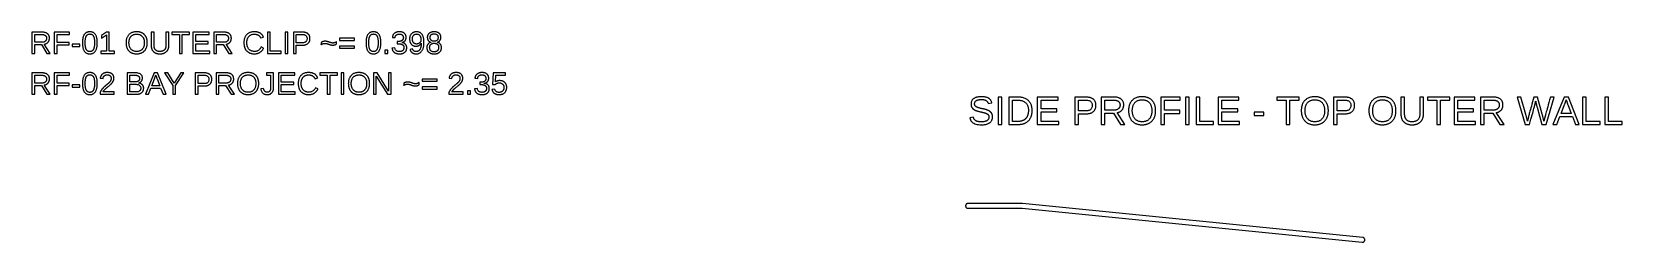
# Model space of a CAD drawing. Extents: x -27 to 133, y -77 to 15.
# Drawn here: x 3.2 to 120.1, y -63.7 to -48.2 of the extents above; entities that cross this region are included whole.
import ezdxf

# ---------------------------------------------------------------- set-up
doc = ezdxf.new("R2010")
doc.units = 0
doc.layers.get('0').update_dxf_attribs({"linetype": 'CONTINUOUS'})

msp = doc.modelspace()

# ---------------------------------------------------------------- linework, layer by layer
for points in [[(3.40169, -49.1343), (3.89288, -49.1343), (4.30241, -49.7888), (4.54857, -49.7888), (4.10101, -49.1097), (4.12826, -49.1043), (4.1546, -49.0979), (4.18001, -49.0905), (4.2045, -49.082), (4.22807, -49.0725), (4.25072, -49.0619), (4.27246, -49.0503), (4.29327, -49.0376), (4.31316, -49.0239), (4.33213, -49.0092), (4.35018, -48.9933), (4.36731, -48.9765), (4.38352, -48.9586), (4.39867, -48.9399), (4.4126, -48.9204), (4.42533, -48.9004), (4.43684, -48.8796), (4.44714, -48.8582), (4.45622, -48.8362), (4.4641, -48.8135), (4.47076, -48.7901), (4.47621, -48.766), (4.48046, -48.7413), (4.48348, -48.7159), (4.4853, -48.6899), (4.48591, -48.6632), (4.48505, -48.6311), (4.48248, -48.6), (4.47819, -48.5701), (4.47219, -48.5412), (4.46447, -48.5135), (4.45504, -48.4869), (4.44389, -48.4614), (4.43103, -48.4369), (4.41646, -48.4136), (4.40017, -48.3914), (4.38216, -48.3703), (4.36244, -48.3503), (4.341, -48.3315), (4.318, -48.3138), (4.29355, -48.2976), (4.26767, -48.2828), (4.24035, -48.2694), (4.21159, -48.2574), (4.1814, -48.2468), (4.14977, -48.2377), (4.1167, -48.2299), (4.0822, -48.2236), (4.04625, -48.2186), (4.00888, -48.2151), (3.97006, -48.213), (3.92981, -48.2123), (3.18798, -48.2123), (3.18798, -49.7888), (3.40169, -49.7888)], [(3.40169, -48.3835), (3.90856, -48.3835), (3.93509, -48.3839), (3.96066, -48.3852), (3.98525, -48.3873), (4.00887, -48.3903), (4.03151, -48.3942), (4.05319, -48.3989), (4.07388, -48.4044), (4.09361, -48.4108), (4.11236, -48.4181), (4.13014, -48.4262), (4.14695, -48.4352), (4.16278, -48.445), (4.17764, -48.4556), (4.19146, -48.4671), (4.20418, -48.4794), (4.21579, -48.4924), (4.22629, -48.5063), (4.23569, -48.5208), (4.24399, -48.5362), (4.25117, -48.5523), (4.25726, -48.5693), (4.26223, -48.5869), (4.2661, -48.6054), (4.26887, -48.6246), (4.27052, -48.6447), (4.27108, -48.6654), (4.27053, -48.6869), (4.26889, -48.7077), (4.26616, -48.7277), (4.26234, -48.7469), (4.25742, -48.7654), (4.25141, -48.7831), (4.24431, -48.8001), (4.23612, -48.8164), (4.22683, -48.8319), (4.21645, -48.8467), (4.20498, -48.8607), (4.19242, -48.8739), (4.17876, -48.8864), (4.16411, -48.8981), (4.14855, -48.9088), (4.13208, -48.9186), (4.1147, -48.9275), (4.09642, -48.9354), (4.07723, -48.9424), (4.05713, -48.9485), (4.03613, -48.9536), (4.01422, -48.9578), (3.9914, -48.9611), (3.96767, -48.9634), (3.94304, -48.9649), (3.9175, -48.9653), (3.40169, -48.9653)], [(5.05666, -49.1499), (5.93611, -49.1499), (5.93611, -48.9732), (5.05666, -48.9732), (5.05666, -48.3868), (5.96297, -48.3868), (5.96297, -48.2123), (4.84295, -48.2123), (4.84295, -49.7888), (5.05666, -49.7888)], [(6.71608, -49.0906), (6.15663, -49.0906), (6.15663, -49.2697), (6.71608, -49.2697)], [(7.49342, -49.81), (7.5329, -49.8063), (7.5708, -49.8001), (7.60714, -49.7915), (7.64191, -49.7804), (7.6751, -49.7669), (7.70673, -49.7509), (7.73679, -49.7324), (7.76528, -49.7115), (7.79221, -49.6881), (7.81756, -49.6622), (7.84134, -49.6339), (7.86356, -49.6031), (7.88416, -49.57), (7.90312, -49.5346), (7.92043, -49.4971), (7.9361, -49.4573), (7.95011, -49.4154), (7.96247, -49.3712), (7.97319, -49.3248), (7.98226, -49.2762), (7.98968, -49.2254), (7.99545, -49.1723), (7.99957, -49.1171), (8.00204, -49.0597), (8.00287, -49), (8.00208, -48.9394), (7.99973, -48.8811), (7.9958, -48.8251), (7.99031, -48.7715), (7.98325, -48.7201), (7.97462, -48.6712), (7.96442, -48.6245), (7.95265, -48.5802), (7.93932, -48.5382), (7.92441, -48.4985), (7.90793, -48.4612), (7.88989, -48.4262), (7.87027, -48.3936), (7.84901, -48.3633), (7.82602, -48.3354), (7.80131, -48.31), (7.77486, -48.2869), (7.74669, -48.2663), (7.71679, -48.2482), (7.68516, -48.2324), (7.6518, -48.2191), (7.61671, -48.2082), (7.5799, -48.1997), (7.54136, -48.1936), (7.50109, -48.19), (7.45909, -48.1888), (7.41593, -48.19), (7.3746, -48.1936), (7.33508, -48.1996), (7.29739, -48.208), (7.26151, -48.2188), (7.22746, -48.2319), (7.19522, -48.2475), (7.16481, -48.2655), (7.13622, -48.2859), (7.10945, -48.3086), (7.0845, -48.3338), (7.06137, -48.3614), (7.04006, -48.3913), (7.02044, -48.4237), (7.0024, -48.4584), (6.98592, -48.4956), (6.97101, -48.5352), (6.95768, -48.5772), (6.94591, -48.6216), (6.93571, -48.6685), (6.92708, -48.7177), (6.92002, -48.7693), (6.91453, -48.8234), (6.9106, -48.8798), (6.90825, -48.9387), (6.90746, -49), (6.90827, -49.06), (6.91069, -49.1177), (6.91473, -49.1732), (6.92039, -49.2264), (6.92766, -49.2774), (6.93654, -49.3261), (6.94704, -49.3726), (6.95916, -49.4168), (6.97289, -49.4588), (6.98824, -49.4985), (7.0052, -49.536), (7.02378, -49.5712), (7.04397, -49.6042), (7.06577, -49.6348), (7.08917, -49.663), (7.11418, -49.6887), (7.14079, -49.712), (7.169, -49.7328), (7.19882, -49.7512), (7.23023, -49.7671), (7.26325, -49.7806), (7.29787, -49.7916), (7.33409, -49.8002), (7.37192, -49.8063), (7.41135, -49.81), (7.45238, -49.8112)], [(7.42763, -49.6458), (7.40181, -49.6431), (7.37713, -49.6385), (7.3536, -49.632), (7.33121, -49.6237), (7.30997, -49.6136), (7.28987, -49.6016), (7.27092, -49.5878), (7.25311, -49.5722), (7.23645, -49.5547), (7.22094, -49.5354), (7.20657, -49.5142), (7.19334, -49.4912), (7.18118, -49.4662), (7.16999, -49.4391), (7.15977, -49.4098), (7.15052, -49.3784), (7.14225, -49.3449), (7.13495, -49.3093), (7.12862, -49.2715), (7.12327, -49.2316), (7.11889, -49.1895), (7.11549, -49.1453), (7.11305, -49.099), (7.11159, -49.0506), (7.11111, -49), (7.11159, -48.948), (7.11303, -48.8982), (7.11543, -48.8508), (7.11879, -48.8057), (7.12311, -48.7628), (7.12839, -48.7223), (7.13463, -48.6841), (7.14182, -48.6482), (7.14998, -48.6146), (7.1591, -48.5833), (7.16918, -48.5543), (7.18022, -48.5276), (7.19222, -48.5032), (7.20532, -48.4809), (7.21966, -48.4603), (7.23524, -48.4415), (7.25205, -48.4246), (7.2701, -48.4094), (7.28939, -48.396), (7.30992, -48.3843), (7.33169, -48.3745), (7.35469, -48.3665), (7.37894, -48.3602), (7.40442, -48.3557), (7.43114, -48.3531), (7.45909, -48.3522), (7.48637, -48.3531), (7.51244, -48.3558), (7.5373, -48.3603), (7.56094, -48.3667), (7.58337, -48.3748), (7.6046, -48.3848), (7.62461, -48.3966), (7.64341, -48.4102), (7.66099, -48.4256), (7.67737, -48.4429), (7.69254, -48.4619), (7.70649, -48.4828), (7.71923, -48.5054), (7.7309, -48.5301), (7.74164, -48.5571), (7.75144, -48.5862), (7.76031, -48.6176), (7.76824, -48.6512), (7.77525, -48.687), (7.78131, -48.725), (7.78645, -48.7653), (7.79065, -48.8078), (7.79392, -48.8525), (7.79625, -48.8994), (7.79765, -48.9486), (7.79812, -49), (7.79763, -49.0496), (7.79616, -49.0972), (7.79371, -49.1428), (7.79028, -49.1863), (7.78587, -49.2279), (7.78048, -49.2674), (7.77411, -49.305), (7.76676, -49.3405), (7.75843, -49.374), (7.74913, -49.4055), (7.73884, -49.4349), (7.72757, -49.4624), (7.71532, -49.4879), (7.70202, -49.5114), (7.68759, -49.533), (7.67204, -49.5527), (7.65536, -49.5706), (7.63756, -49.5866), (7.61863, -49.6007), (7.59857, -49.6129), (7.57739, -49.6232), (7.55509, -49.6317), (7.53165, -49.6383), (7.5071, -49.643), (7.48141, -49.6458), (7.4546, -49.6467)], [(9.255, -49.6176), (8.87123, -49.6176), (8.87123, -48.2123), (8.68549, -48.2123), (8.31288, -48.4685), (8.31288, -48.6587), (8.66869, -48.4047), (8.66869, -49.6176), (8.26701, -49.6176), (8.26701, -49.7888), (9.255, -49.7888)], [(10.9298, -49.8106), (10.9657, -49.8088), (11.0008, -49.8059), (11.0352, -49.8018), (11.0688, -49.7965), (11.1017, -49.79), (11.1338, -49.7823), (11.1651, -49.7735), (11.1957, -49.7635), (11.2256, -49.7523), (11.2547, -49.7399), (11.283, -49.7264), (11.3106, -49.7116), (11.3373, -49.6958), (11.363, -49.6789), (11.3878, -49.6611), (11.4116, -49.6422), (11.4344, -49.6223), (11.4562, -49.6014), (11.4771, -49.5794), (11.497, -49.5564), (11.5159, -49.5325), (11.5339, -49.5074), (11.5508, -49.4814), (11.5668, -49.4544), (11.5819, -49.4263), (11.5959, -49.3974), (11.6087, -49.3677), (11.6205, -49.3373), (11.6311, -49.3062), (11.6406, -49.2743), (11.649, -49.2417), (11.6563, -49.2084), (11.6625, -49.1744), (11.6675, -49.1396), (11.6714, -49.1041), (11.6742, -49.0679), (11.6759, -49.031), (11.6764, -48.9933), (11.6759, -48.9555), (11.6742, -48.9184), (11.6715, -48.8822), (11.6676, -48.8467), (11.6626, -48.812), (11.6565, -48.7781), (11.6494, -48.7449), (11.6411, -48.7126), (11.6317, -48.681), (11.6212, -48.6502), (11.6095, -48.6202), (11.5968, -48.591), (11.583, -48.5625), (11.5681, -48.535), (11.5523, -48.5085), (11.5354, -48.483), (11.5176, -48.4585), (11.4988, -48.435), (11.479, -48.4126), (11.4582, -48.3912), (11.4364, -48.3709), (11.4137, -48.3515), (11.3899, -48.3332), (11.3652, -48.3159), (11.3395, -48.2997), (11.3128, -48.2845), (11.2852, -48.2703), (11.2569, -48.2573), (11.2278, -48.2454), (11.198, -48.2346), (11.1674, -48.225), (11.136, -48.2165), (11.1039, -48.2092), (11.0711, -48.2029), (11.0374, -48.1979), (11.0031, -48.1939), (10.968, -48.1911), (10.9321, -48.1894), (10.8954, -48.1888), (10.8396, -48.1901), (10.7857, -48.1938), (10.7337, -48.2001), (10.6836, -48.209), (10.6354, -48.2203), (10.5892, -48.2342), (10.5448, -48.2506), (10.5024, -48.2695), (10.4619, -48.291), (10.4234, -48.3149), (10.3867, -48.3414), (10.352, -48.3704), (10.3192, -48.402), (10.2886, -48.4357), (10.2604, -48.4714), (10.2347, -48.5091), (10.2114, -48.5487), (10.1906, -48.5903), (10.1722, -48.6339), (10.1563, -48.6794), (10.1428, -48.7268), (10.1318, -48.7762), (10.1232, -48.8275), (10.1171, -48.8808), (10.1134, -48.9361), (10.1122, -48.9933), (10.1128, -49.0311), (10.1144, -49.0682), (10.1172, -49.1046), (10.121, -49.1403), (10.1259, -49.1752), (10.132, -49.2094), (10.1391, -49.2428), (10.1474, -49.2755), (10.1567, -49.3075), (10.1672, -49.3387), (10.1787, -49.3692), (10.1913, -49.399), (10.2051, -49.428), (10.2199, -49.4561), (10.2356, -49.4832), (10.2524, -49.5093), (10.2701, -49.5343), (10.2888, -49.5583), (10.3086, -49.5812), (10.3293, -49.6031), (10.3509, -49.624), (10.3736, -49.6438), (10.3973, -49.6626), (10.4219, -49.6804), (10.4476, -49.6971), (10.4742, -49.7128), (10.5017, -49.7273), (10.53, -49.7407), (10.5591, -49.7529), (10.5889, -49.764), (10.6196, -49.7739), (10.651, -49.7827), (10.6833, -49.7902), (10.7163, -49.7966), (10.7501, -49.8019), (10.7847, -49.806), (10.8201, -49.8089), (10.8562, -49.8106), (10.8932, -49.8112)], [(10.8531, -49.6367), (10.8143, -49.6337), (10.777, -49.6285), (10.741, -49.6213), (10.7063, -49.612), (10.6731, -49.6007), (10.6412, -49.5873), (10.6107, -49.5719), (10.5815, -49.5544), (10.5538, -49.5348), (10.5273, -49.5132), (10.5023, -49.4895), (10.4786, -49.4638), (10.4565, -49.4363), (10.4362, -49.4074), (10.4177, -49.377), (10.4009, -49.3451), (10.3858, -49.3118), (10.3726, -49.2771), (10.3611, -49.2409), (10.3514, -49.2033), (10.3434, -49.1642), (10.3372, -49.1236), (10.3328, -49.0816), (10.3302, -49.0382), (10.3293, -48.9933), (10.3301, -48.9481), (10.3328, -48.9045), (10.3371, -48.8625), (10.3432, -48.822), (10.3511, -48.7832), (10.3607, -48.7459), (10.3721, -48.7102), (10.3852, -48.676), (10.4001, -48.6435), (10.4167, -48.6125), (10.435, -48.583), (10.4551, -48.5552), (10.477, -48.5289), (10.5004, -48.5044), (10.5253, -48.4819), (10.5517, -48.4613), (10.5795, -48.4427), (10.6088, -48.4261), (10.6395, -48.4114), (10.6717, -48.3986), (10.7054, -48.3878), (10.7405, -48.379), (10.777, -48.3722), (10.815, -48.3673), (10.8545, -48.3643), (10.8954, -48.3633), (10.936, -48.3643), (10.9752, -48.3673), (11.0129, -48.3723), (11.0492, -48.3792), (11.0841, -48.3882), (11.1175, -48.3991), (11.1494, -48.412), (11.18, -48.4269), (11.2091, -48.4438), (11.2367, -48.4627), (11.263, -48.4835), (11.2878, -48.5064), (11.3111, -48.5312), (11.3329, -48.5578), (11.3529, -48.5858), (11.3712, -48.6154), (11.3877, -48.6464), (11.4025, -48.679), (11.4156, -48.713), (11.4269, -48.7486), (11.4365, -48.7856), (11.4443, -48.8242), (11.4504, -48.8642), (11.4548, -48.9057), (11.4574, -48.9488), (11.4582, -48.9933), (11.4574, -49.0398), (11.4548, -49.0847), (11.4505, -49.1279), (11.4444, -49.1695), (11.4366, -49.2094), (11.4271, -49.2476), (11.4159, -49.2843), (11.4029, -49.3192), (11.3883, -49.3526), (11.3718, -49.3843), (11.3537, -49.4143), (11.3338, -49.4427), (11.3122, -49.4694), (11.289, -49.4943), (11.2643, -49.5172), (11.2381, -49.5381), (11.2103, -49.5571), (11.1811, -49.574), (11.1504, -49.589), (11.1182, -49.6019), (11.0844, -49.6129), (11.0492, -49.6218), (11.0124, -49.6288), (10.9742, -49.6338), (10.9345, -49.6368), (10.8932, -49.6378)], [(12.6348, -49.8108), (12.6648, -49.8095), (12.6942, -49.8073), (12.723, -49.8043), (12.7512, -49.8004), (12.7787, -49.7956), (12.8056, -49.79), (12.8319, -49.7835), (12.8575, -49.7761), (12.8825, -49.7678), (12.9069, -49.7587), (12.9307, -49.7488), (12.9538, -49.7379), (12.9762, -49.7263), (12.9978, -49.7138), (13.0186, -49.7006), (13.0387, -49.6866), (13.0579, -49.6719), (13.0763, -49.6563), (13.094, -49.64), (13.1108, -49.6229), (13.1269, -49.6051), (13.1421, -49.5864), (13.1566, -49.567), (13.1703, -49.5468), (13.1832, -49.5259), (13.1952, -49.5042), (13.2062, -49.482), (13.2163, -49.459), (13.2254, -49.4355), (13.2336, -49.4114), (13.2408, -49.3866), (13.247, -49.3612), (13.2523, -49.3352), (13.2566, -49.3086), (13.26, -49.2813), (13.2624, -49.2534), (13.2638, -49.2249), (13.2643, -49.1958), (13.2643, -48.2123), (13.0517, -48.2123), (13.0517, -49.1835), (13.051, -49.2171), (13.0489, -49.2495), (13.0454, -49.2806), (13.0405, -49.3104), (13.0342, -49.339), (13.0265, -49.3663), (13.0175, -49.3923), (13.007, -49.4171), (12.9951, -49.4406), (12.9818, -49.4628), (12.9672, -49.4838), (12.9511, -49.5035), (12.9336, -49.522), (12.9149, -49.5391), (12.8951, -49.5549), (12.8741, -49.5693), (12.8521, -49.5823), (12.8289, -49.5939), (12.8045, -49.6042), (12.7791, -49.6131), (12.7526, -49.6206), (12.7249, -49.6268), (12.6961, -49.6316), (12.6662, -49.635), (12.6351, -49.6371), (12.603, -49.6378), (12.5717, -49.6371), (12.5416, -49.6351), (12.5126, -49.6318), (12.4848, -49.6272), (12.4582, -49.6212), (12.4327, -49.6139), (12.4083, -49.6053), (12.3851, -49.5954), (12.363, -49.5841), (12.3421, -49.5716), (12.3224, -49.5577), (12.3038, -49.5424), (12.2863, -49.5259), (12.2701, -49.5081), (12.2552, -49.489), (12.2416, -49.4687), (12.2293, -49.4472), (12.2182, -49.4244), (12.2085, -49.4004), (12.2001, -49.3752), (12.1929, -49.3488), (12.1871, -49.3211), (12.1825, -49.2922), (12.1793, -49.262), (12.1774, -49.2307), (12.1767, -49.198), (12.1767, -48.2123), (11.963, -48.2123), (11.963, -49.216), (11.9635, -49.2442), (11.9649, -49.2719), (11.9672, -49.2989), (11.9705, -49.3254), (11.9747, -49.3512), (11.9799, -49.3764), (11.986, -49.4011), (11.9931, -49.4251), (12.0011, -49.4485), (12.01, -49.4713), (12.0199, -49.4934), (12.0307, -49.515), (12.0424, -49.536), (12.055, -49.5562), (12.0684, -49.5758), (12.0826, -49.5945), (12.0975, -49.6126), (12.1131, -49.6298), (12.1296, -49.6463), (12.1468, -49.6621), (12.1648, -49.6771), (12.1835, -49.6913), (12.203, -49.7048), (12.2233, -49.7175), (12.2444, -49.7295), (12.2662, -49.7407), (12.2887, -49.7511), (12.3118, -49.7607), (12.3354, -49.7695), (12.3597, -49.7774), (12.3845, -49.7845), (12.4099, -49.7908), (12.4359, -49.7962), (12.4625, -49.8008), (12.4897, -49.8045), (12.5174, -49.8075), (12.5457, -49.8095), (12.5746, -49.8108), (12.6041, -49.8112)], [(14.2468, -48.3868), (14.7883, -48.3868), (14.7883, -48.2123), (13.4926, -48.2123), (13.4926, -48.3868), (14.0342, -48.3868), (14.0342, -49.7888), (14.2468, -49.7888)], [(16.271, -49.6143), (15.2427, -49.6143), (15.2427, -49.0649), (16.158, -49.0649), (16.158, -48.8926), (15.2427, -48.8926), (15.2427, -48.3868), (16.2251, -48.3868), (16.2251, -48.2123), (15.029, -48.2123), (15.029, -49.7888), (16.271, -49.7888)], [(16.7712, -49.1343), (17.2624, -49.1343), (17.6719, -49.7888), (17.9181, -49.7888), (17.4705, -49.1097), (17.4978, -49.1043), (17.5241, -49.0979), (17.5495, -49.0905), (17.574, -49.082), (17.5976, -49.0725), (17.6203, -49.0619), (17.642, -49.0503), (17.6628, -49.0376), (17.6827, -49.0239), (17.7017, -49.0092), (17.7197, -48.9933), (17.7369, -48.9765), (17.7531, -48.9586), (17.7682, -48.9399), (17.7821, -48.9204), (17.7949, -48.9004), (17.8064, -48.8796), (17.8167, -48.8582), (17.8258, -48.8362), (17.8336, -48.8135), (17.8403, -48.7901), (17.8458, -48.766), (17.85, -48.7413), (17.853, -48.7159), (17.8548, -48.6899), (17.8554, -48.6632), (17.8546, -48.6311), (17.852, -48.6), (17.8477, -48.5701), (17.8417, -48.5412), (17.834, -48.5135), (17.8246, -48.4869), (17.8134, -48.4614), (17.8006, -48.4369), (17.786, -48.4136), (17.7697, -48.3914), (17.7517, -48.3703), (17.732, -48.3503), (17.7105, -48.3315), (17.6875, -48.3138), (17.6631, -48.2976), (17.6372, -48.2828), (17.6099, -48.2694), (17.5811, -48.2574), (17.5509, -48.2468), (17.5193, -48.2377), (17.4862, -48.2299), (17.4517, -48.2236), (17.4158, -48.2186), (17.3784, -48.2151), (17.3396, -48.213), (17.2993, -48.2123), (16.5575, -48.2123), (16.5575, -49.7888), (16.7712, -49.7888)], [(16.7712, -48.3835), (17.2781, -48.3835), (17.3046, -48.3839), (17.3302, -48.3852), (17.3548, -48.3873), (17.3784, -48.3903), (17.4011, -48.3942), (17.4227, -48.3989), (17.4434, -48.4044), (17.4631, -48.4108), (17.4819, -48.4181), (17.4997, -48.4262), (17.5165, -48.4352), (17.5323, -48.445), (17.5472, -48.4556), (17.561, -48.4671), (17.5737, -48.4794), (17.5853, -48.4924), (17.5958, -48.5063), (17.6052, -48.5208), (17.6135, -48.5362), (17.6207, -48.5523), (17.6268, -48.5693), (17.6318, -48.5869), (17.6356, -48.6054), (17.6384, -48.6246), (17.6401, -48.6447), (17.6406, -48.6654), (17.6401, -48.6869), (17.6384, -48.7077), (17.6357, -48.7277), (17.6319, -48.7469), (17.627, -48.7654), (17.6209, -48.7831), (17.6138, -48.8001), (17.6057, -48.8164), (17.5964, -48.8319), (17.586, -48.8467), (17.5745, -48.8607), (17.562, -48.8739), (17.5483, -48.8864), (17.5336, -48.8981), (17.5181, -48.9088), (17.5016, -48.9186), (17.4842, -48.9275), (17.466, -48.9354), (17.4468, -48.9424), (17.4267, -48.9485), (17.4057, -48.9536), (17.3838, -48.9578), (17.3609, -48.9611), (17.3372, -48.9634), (17.3126, -48.9649), (17.287, -48.9653), (16.7712, -48.9653)], [(19.5817, -49.8106), (19.6165, -49.8087), (19.6507, -49.8055), (19.6841, -49.8011), (19.7169, -49.7955), (19.7491, -49.7886), (19.7805, -49.7804), (19.8113, -49.771), (19.8414, -49.7603), (19.8709, -49.7483), (19.8997, -49.7351), (19.9278, -49.7206), (19.9552, -49.7049), (19.9819, -49.688), (20.0076, -49.6699), (20.0324, -49.6507), (20.0562, -49.6303), (20.0791, -49.6087), (20.1011, -49.5861), (20.1221, -49.5622), (20.1422, -49.5372), (20.1614, -49.5111), (20.1797, -49.4838), (20.197, -49.4553), (20.2133, -49.4257), (20.2288, -49.395), (20.0543, -49.3077), (20.0276, -49.3562), (19.9991, -49.4008), (19.9685, -49.4416), (19.9361, -49.4784), (19.9017, -49.5114), (19.8653, -49.5405), (19.827, -49.5657), (19.7868, -49.5871), (19.7446, -49.6045), (19.7004, -49.6181), (19.6543, -49.6278), (19.6063, -49.6336), (19.5563, -49.6355), (19.5172, -49.6345), (19.4793, -49.6314), (19.4427, -49.6262), (19.4074, -49.6189), (19.3733, -49.6095), (19.3405, -49.598), (19.309, -49.5845), (19.2787, -49.5688), (19.2497, -49.5511), (19.2219, -49.5313), (19.1954, -49.5094), (19.1702, -49.4854), (19.1462, -49.4593), (19.1238, -49.4315), (19.1032, -49.4024), (19.0843, -49.3719), (19.0673, -49.3401), (19.052, -49.307), (19.0386, -49.2725), (19.0269, -49.2366), (19.0171, -49.1994), (19.009, -49.1609), (19.0027, -49.121), (18.9982, -49.0798), (18.9955, -49.0372), (18.9946, -48.9933), (18.9955, -48.9489), (18.9981, -48.906), (19.0024, -48.8646), (19.0084, -48.8247), (19.0162, -48.7862), (19.0256, -48.7493), (19.0368, -48.7138), (19.0497, -48.6797), (19.0643, -48.6472), (19.0807, -48.6161), (19.0988, -48.5865), (19.1186, -48.5584), (19.1401, -48.5317), (19.1632, -48.5068), (19.1876, -48.4839), (19.2134, -48.463), (19.2406, -48.4441), (19.2692, -48.4271), (19.2991, -48.4122), (19.3305, -48.3992), (19.3632, -48.3883), (19.3973, -48.3793), (19.4327, -48.3723), (19.4696, -48.3673), (19.5078, -48.3643), (19.5474, -48.3633), (19.5728, -48.3638), (19.5976, -48.3651), (19.6219, -48.3672), (19.6457, -48.3702), (19.6689, -48.3741), (19.6916, -48.3788), (19.7138, -48.3844), (19.7354, -48.3909), (19.7565, -48.3982), (19.7771, -48.4064), (19.7971, -48.4154), (19.8166, -48.4253), (19.8355, -48.4361), (19.8538, -48.4477), (19.8713, -48.46), (19.888, -48.4731), (19.9039, -48.487), (19.919, -48.5016), (19.9334, -48.517), (19.9469, -48.5332), (19.9597, -48.5502), (19.9717, -48.5679), (19.9829, -48.5864), (19.9933, -48.6056), (20.0029, -48.6256), (20.0117, -48.6464), (20.2143, -48.5793), (20.2015, -48.5501), (20.1877, -48.522), (20.1728, -48.495), (20.1569, -48.4692), (20.1399, -48.4445), (20.1218, -48.4209), (20.1027, -48.3984), (20.0826, -48.3771), (20.0613, -48.3569), (20.0391, -48.3378), (20.0157, -48.3198), (19.9913, -48.303), (19.9658, -48.2873), (19.9394, -48.2727), (19.9119, -48.2593), (19.8835, -48.2471), (19.854, -48.236), (19.8236, -48.2261), (19.7923, -48.2173), (19.7599, -48.2098), (19.7266, -48.2034), (19.6922, -48.1981), (19.6569, -48.194), (19.6206, -48.1911), (19.5834, -48.1894), (19.5451, -48.1888), (19.4906, -48.1901), (19.438, -48.1939), (19.3872, -48.2002), (19.3383, -48.209), (19.2912, -48.2204), (19.2459, -48.2343), (19.2026, -48.2508), (19.161, -48.2697), (19.1214, -48.2912), (19.0835, -48.3152), (19.0476, -48.3418), (19.0135, -48.3709), (18.9812, -48.4025), (18.9511, -48.4363), (18.9234, -48.4721), (18.8981, -48.5098), (18.8752, -48.5495), (18.8547, -48.5911), (18.8366, -48.6346), (18.821, -48.68), (18.8077, -48.7274), (18.7969, -48.7767), (18.7884, -48.828), (18.7824, -48.8811), (18.7788, -48.9362), (18.7776, -48.9933), (18.7781, -49.0316), (18.7797, -49.0691), (18.7824, -49.1059), (18.7862, -49.1418), (18.7911, -49.1769), (18.797, -49.2113), (18.804, -49.2448), (18.8121, -49.2775), (18.8213, -49.3094), (18.8315, -49.3405), (18.8429, -49.3709), (18.8553, -49.4004), (18.8688, -49.4291), (18.8833, -49.4569), (18.8988, -49.4837), (18.9153, -49.5095), (18.9327, -49.5343), (18.9512, -49.5581), (18.9706, -49.5809), (18.991, -49.6027), (19.0124, -49.6234), (19.0347, -49.6432), (19.0581, -49.662), (19.0824, -49.6797), (19.1077, -49.6965), (19.1339, -49.7122), (19.1611, -49.7268), (19.189, -49.7403), (19.2177, -49.7526), (19.2471, -49.7637), (19.2773, -49.7737), (19.3083, -49.7825), (19.34, -49.7901), (19.3725, -49.7966), (19.4057, -49.8018), (19.4397, -49.8059), (19.4745, -49.8089), (19.51, -49.8106), (19.5463, -49.8112)], [(21.5145, -49.6143), (20.7179, -49.6143), (20.7179, -48.2123), (20.5042, -48.2123), (20.5042, -49.7888), (21.5145, -49.7888)], [(22.0159, -48.2123), (21.8022, -48.2123), (21.8022, -49.7888), (22.0159, -49.7888)], [(22.6291, -49.1746), (23.0923, -49.1746), (23.1302, -49.1738), (23.1669, -49.1714), (23.2024, -49.1675), (23.2366, -49.1621), (23.2696, -49.155), (23.3014, -49.1464), (23.3319, -49.1363), (23.3611, -49.1246), (23.3892, -49.1113), (23.416, -49.0964), (23.4415, -49.08), (23.4659, -49.0621), (23.4889, -49.0425), (23.5105, -49.0217), (23.5304, -48.9997), (23.5486, -48.9767), (23.565, -48.9526), (23.5797, -48.9274), (23.5926, -48.9011), (23.6039, -48.8737), (23.6134, -48.8453), (23.6211, -48.8157), (23.6272, -48.7851), (23.6315, -48.7534), (23.6341, -48.7206), (23.635, -48.6867), (23.6341, -48.6525), (23.6315, -48.6196), (23.6272, -48.5878), (23.6212, -48.5573), (23.6134, -48.5279), (23.604, -48.4998), (23.5928, -48.4728), (23.5799, -48.4471), (23.5652, -48.4226), (23.5489, -48.3992), (23.5308, -48.3771), (23.511, -48.3562), (23.4895, -48.3365), (23.4664, -48.3181), (23.4419, -48.3012), (23.416, -48.2858), (23.3887, -48.2718), (23.3599, -48.2593), (23.3297, -48.2483), (23.2981, -48.2387), (23.2651, -48.2307), (23.2307, -48.224), (23.1949, -48.2189), (23.1576, -48.2152), (23.119, -48.213), (23.0789, -48.2123), (22.4154, -48.2123), (22.4154, -49.7888), (22.6291, -49.7888)], [(22.6291, -48.3835), (23.0531, -48.3835), (23.1074, -48.3853), (23.1574, -48.3907), (23.203, -48.3997), (23.2442, -48.4124), (23.2812, -48.4287), (23.3137, -48.4485), (23.342, -48.472), (23.3658, -48.4992), (23.3854, -48.5299), (23.4006, -48.5642), (23.4114, -48.6022), (23.418, -48.6438), (23.4201, -48.6889), (23.418, -48.7358), (23.4117, -48.7789), (23.4011, -48.8182), (23.3862, -48.8538), (23.3672, -48.8857), (23.3439, -48.9138), (23.3163, -48.9381), (23.2845, -48.9588), (23.2485, -48.9756), (23.2083, -48.9887), (23.1638, -48.9981), (23.1151, -49.0037), (23.0621, -49.0056), (22.6291, -49.0056)], [(25.31, -49.17), (25.3241, -49.1696), (25.3379, -49.169), (25.3513, -49.1681), (25.3643, -49.1669), (25.377, -49.1656), (25.3894, -49.1639), (25.4014, -49.162), (25.413, -49.1599), (25.4243, -49.1575), (25.4353, -49.1549), (25.4459, -49.152), (25.4561, -49.1488), (25.4662, -49.1454), (25.4763, -49.1417), (25.4863, -49.1376), (25.4964, -49.1333), (25.5064, -49.1287), (25.5164, -49.1237), (25.5265, -49.1185), (25.5365, -49.1129), (25.5465, -49.1071), (25.5565, -49.1009), (25.5665, -49.0944), (25.5765, -49.0876), (25.5865, -49.0806), (25.5865, -48.9139), (25.5668, -48.9291), (25.5468, -48.9431), (25.5267, -48.9559), (25.5063, -48.9674), (25.4857, -48.9778), (25.4649, -48.9869), (25.4439, -48.9949), (25.4227, -49.0016), (25.4013, -49.007), (25.3797, -49.0113), (25.3578, -49.0143), (25.3357, -49.0162), (25.3135, -49.0168), (25.3056, -49.0167), (25.2976, -49.0163), (25.2893, -49.0158), (25.2809, -49.015), (25.2723, -49.0141), (25.2634, -49.0129), (25.2544, -49.0114), (25.2451, -49.0098), (25.2357, -49.0079), (25.2261, -49.0059), (25.2162, -49.0036), (25.2062, -49.0011), (25.196, -48.9983), (25.1858, -48.9955), (25.1761, -48.9928), (25.1667, -48.9901), (25.1577, -48.9874), (25.1491, -48.9849), (25.1409, -48.9824), (25.1331, -48.9799), (25.1257, -48.9775), (25.1186, -48.9752), (25.1119, -48.9729), (25.1056, -48.9707), (25.0997, -48.9685), (25.0942, -48.9664), (25.0722, -48.9587), (25.0512, -48.9515), (25.031, -48.9446), (25.0117, -48.9383), (24.9933, -48.9323), (24.9758, -48.9268), (24.9591, -48.9217), (24.9433, -48.9171), (24.9284, -48.9129), (24.9144, -48.9091), (24.9013, -48.9058), (24.889, -48.9029), (24.8777, -48.9004), (24.8668, -48.8983), (24.8561, -48.8963), (24.8456, -48.8945), (24.8352, -48.8928), (24.8249, -48.8914), (24.8148, -48.8901), (24.8049, -48.889), (24.7951, -48.888), (24.7854, -48.8872), (24.776, -48.8866), (24.7666, -48.8862), (24.7574, -48.886), (24.7484, -48.8859), (24.7225, -48.8864), (24.6972, -48.8881), (24.6724, -48.8909), (24.6481, -48.8948), (24.6244, -48.8998), (24.6012, -48.9059), (24.5786, -48.9131), (24.5565, -48.9215), (24.5349, -48.9309), (24.5139, -48.9415), (24.4935, -48.9532), (24.4735, -48.966), (24.4542, -48.9799), (24.4542, -49.1399), (24.4653, -49.132), (24.4764, -49.1244), (24.4873, -49.1172), (24.4982, -49.1103), (24.5089, -49.1038), (24.5196, -49.0976), (24.5302, -49.0918), (24.5407, -49.0864), (24.5511, -49.0813), (24.5614, -49.0765), (24.5716, -49.0721), (24.5818, -49.0681), (24.5918, -49.0644), (24.6018, -49.061), (24.612, -49.0578), (24.6223, -49.055), (24.6327, -49.0524), (24.6432, -49.0501), (24.6538, -49.0481), (24.6646, -49.0463), (24.6755, -49.0448), (24.6865, -49.0436), (24.6976, -49.0426), (24.7088, -49.0419), (24.7202, -49.0415), (24.7316, -49.0414), (24.7471, -49.0417), (24.763, -49.0426), (24.7795, -49.0441), (24.7966, -49.0462), (24.8142, -49.0488), (24.8323, -49.0521), (24.851, -49.056), (24.8702, -49.0605), (24.89, -49.0655), (24.9103, -49.0712), (24.9311, -49.0775), (24.9525, -49.0843), (24.9745, -49.0918), (24.987, -49.0962), (24.9996, -49.1006), (25.0121, -49.1049), (25.0247, -49.1092), (25.0372, -49.1135), (25.0497, -49.1177), (25.0622, -49.1218), (25.0748, -49.1259), (25.0873, -49.1299), (25.0998, -49.1339), (25.1123, -49.1378), (25.1248, -49.1417), (25.1372, -49.1455), (25.1497, -49.1491), (25.1621, -49.1525), (25.1745, -49.1555), (25.1868, -49.1583), (25.1991, -49.1608), (25.2113, -49.1629), (25.2235, -49.1648), (25.2356, -49.1664), (25.2477, -49.1678), (25.2597, -49.1688), (25.2717, -49.1695), (25.2837, -49.1699), (25.2956, -49.1701)], [(26.9147, -48.6654), (25.8014, -48.6654), (25.8014, -48.831), (26.9147, -48.831)], [(28.34, -49.81), (28.3795, -49.8063), (28.4174, -49.8001), (28.4537, -49.7915), (28.4885, -49.7804), (28.5217, -49.7669), (28.5533, -49.7509), (28.5834, -49.7324), (28.6118, -49.7115), (28.6388, -49.6881), (28.6641, -49.6622), (28.6879, -49.6339), (28.7101, -49.6031), (28.7307, -49.57), (28.7497, -49.5346), (28.767, -49.4971), (28.7827, -49.4573), (28.7967, -49.4154), (28.809, -49.3712), (28.8198, -49.3248), (28.8288, -49.2762), (28.8362, -49.2254), (28.842, -49.1723), (28.8461, -49.1171), (28.8486, -49.0597), (28.8494, -49), (28.8486, -48.9394), (28.8463, -48.8811), (28.8424, -48.8251), (28.8369, -48.7715), (28.8298, -48.7201), (28.8212, -48.6712), (28.811, -48.6245), (28.7992, -48.5802), (28.7859, -48.5382), (28.771, -48.4985), (28.7545, -48.4612), (28.7364, -48.4262), (28.7168, -48.3936), (28.6956, -48.3633), (28.6726, -48.3354), (28.6479, -48.31), (28.6214, -48.2869), (28.5932, -48.2663), (28.5633, -48.2482), (28.5317, -48.2324), (28.4984, -48.2191), (28.4633, -48.2082), (28.4265, -48.1997), (28.3879, -48.1936), (28.3477, -48.19), (28.3057, -48.1888), (28.2625, -48.19), (28.2212, -48.1936), (28.1816, -48.1996), (28.1439, -48.208), (28.1081, -48.2188), (28.074, -48.2319), (28.0418, -48.2475), (28.0114, -48.2655), (27.9828, -48.2859), (27.956, -48.3086), (27.9311, -48.3338), (27.9079, -48.3614), (27.8866, -48.3913), (27.867, -48.4237), (27.849, -48.4584), (27.8325, -48.4956), (27.8176, -48.5352), (27.8042, -48.5772), (27.7925, -48.6216), (27.7823, -48.6685), (27.7736, -48.7177), (27.7666, -48.7693), (27.7611, -48.8234), (27.7572, -48.8798), (27.7548, -48.9387), (27.754, -49), (27.7548, -49.06), (27.7573, -49.1177), (27.7613, -49.1732), (27.7669, -49.2264), (27.7742, -49.2774), (27.7831, -49.3261), (27.7936, -49.3726), (27.8057, -49.4168), (27.8195, -49.4588), (27.8348, -49.4985), (27.8518, -49.536), (27.8703, -49.5712), (27.8905, -49.6042), (27.9123, -49.6348), (27.9357, -49.663), (27.9607, -49.6887), (27.9874, -49.712), (28.0156, -49.7328), (28.0454, -49.7512), (28.0768, -49.7671), (28.1098, -49.7806), (28.1444, -49.7916), (28.1807, -49.8002), (28.2185, -49.8063), (28.2579, -49.81), (28.2989, -49.8112)], [(28.2742, -49.6458), (28.2484, -49.6431), (28.2237, -49.6385), (28.2002, -49.632), (28.1778, -49.6237), (28.1565, -49.6136), (28.1364, -49.6016), (28.1175, -49.5878), (28.0997, -49.5722), (28.083, -49.5547), (28.0675, -49.5354), (28.0531, -49.5142), (28.0399, -49.4912), (28.0277, -49.4662), (28.0165, -49.4391), (28.0063, -49.4098), (27.9971, -49.3784), (27.9888, -49.3449), (27.9815, -49.3093), (27.9752, -49.2715), (27.9698, -49.2316), (27.9655, -49.1895), (27.962, -49.1453), (27.9596, -49.099), (27.9582, -49.0506), (27.9577, -49), (27.9581, -48.948), (27.9596, -48.8982), (27.962, -48.8508), (27.9653, -48.8057), (27.9697, -48.7628), (27.9749, -48.7223), (27.9812, -48.6841), (27.9884, -48.6482), (27.9965, -48.6146), (28.0057, -48.5833), (28.0157, -48.5543), (28.0268, -48.5276), (28.0388, -48.5032), (28.0519, -48.4809), (28.0662, -48.4603), (28.0818, -48.4415), (28.0986, -48.4246), (28.1167, -48.4094), (28.136, -48.396), (28.1565, -48.3843), (28.1783, -48.3745), (28.2013, -48.3665), (28.2255, -48.3602), (28.251, -48.3557), (28.2777, -48.3531), (28.3057, -48.3522), (28.3329, -48.3531), (28.359, -48.3558), (28.3839, -48.3603), (28.4075, -48.3667), (28.4299, -48.3748), (28.4512, -48.3848), (28.4712, -48.3966), (28.49, -48.4102), (28.5076, -48.4256), (28.5239, -48.4429), (28.5391, -48.4619), (28.5531, -48.4828), (28.5658, -48.5054), (28.5775, -48.5301), (28.5882, -48.5571), (28.598, -48.5862), (28.6069, -48.6176), (28.6148, -48.6512), (28.6218, -48.687), (28.6279, -48.725), (28.633, -48.7653), (28.6372, -48.8078), (28.6405, -48.8525), (28.6428, -48.8994), (28.6442, -48.9486), (28.6447, -49), (28.6442, -49.0496), (28.6427, -49.0972), (28.6403, -49.1428), (28.6368, -49.1863), (28.6324, -49.2279), (28.627, -49.2674), (28.6207, -49.305), (28.6133, -49.3405), (28.605, -49.374), (28.5957, -49.4055), (28.5854, -49.4349), (28.5741, -49.4624), (28.5619, -49.4879), (28.5486, -49.5114), (28.5342, -49.533), (28.5186, -49.5527), (28.5019, -49.5706), (28.4841, -49.5866), (28.4652, -49.6007), (28.4451, -49.6129), (28.424, -49.6232), (28.4016, -49.6317), (28.3782, -49.6383), (28.3537, -49.643), (28.328, -49.6458), (28.3012, -49.6467)], [(30.2535, -49.8105), (30.291, -49.8084), (30.3271, -49.8048), (30.3618, -49.7999), (30.395, -49.7935), (30.4269, -49.7857), (30.4574, -49.7765), (30.4864, -49.7659), (30.5141, -49.7538), (30.5404, -49.7404), (30.5652, -49.7255), (30.5887, -49.7092), (30.6107, -49.6915), (30.6312, -49.6725), (30.6501, -49.6523), (30.6674, -49.631), (30.683, -49.6085), (30.6969, -49.5848), (30.7092, -49.56), (30.7199, -49.534), (30.7289, -49.5068), (30.7363, -49.4785), (30.7421, -49.449), (30.7462, -49.4184), (30.7486, -49.3866), (30.7495, -49.3536), (30.7489, -49.3306), (30.7471, -49.3083), (30.7442, -49.2866), (30.7401, -49.2655), (30.7349, -49.245), (30.7285, -49.2251), (30.7209, -49.2058), (30.7122, -49.1872), (30.7023, -49.1691), (30.6912, -49.1516), (30.6789, -49.1348), (30.6655, -49.1186), (30.651, -49.1029), (30.6354, -49.0881), (30.6188, -49.0742), (30.6014, -49.0613), (30.583, -49.0493), (30.5637, -49.0383), (30.5434, -49.0282), (30.5222, -49.0191), (30.5001, -49.0109), (30.4771, -49.0037), (30.4532, -48.9974), (30.4283, -48.9921), (30.4025, -48.9877), (30.3757, -48.9843), (30.3757, -48.9799), (30.4001, -48.9743), (30.4235, -48.9681), (30.446, -48.9611), (30.4676, -48.9534), (30.4883, -48.945), (30.5081, -48.9359), (30.527, -48.926), (30.545, -48.9155), (30.5621, -48.9042), (30.5783, -48.8921), (30.5935, -48.8794), (30.6079, -48.8659), (30.6213, -48.8517), (30.6338, -48.8369), (30.6453, -48.8213), (30.6558, -48.8051), (30.6653, -48.7882), (30.6738, -48.7707), (30.6813, -48.7524), (30.6878, -48.7335), (30.6933, -48.714), (30.6978, -48.6938), (30.7013, -48.6729), (30.7038, -48.6513), (30.7053, -48.6291), (30.7058, -48.6061), (30.705, -48.5764), (30.7027, -48.5476), (30.6988, -48.5199), (30.6934, -48.4932), (30.6864, -48.4675), (30.6778, -48.4428), (30.6677, -48.4192), (30.656, -48.3966), (30.6428, -48.375), (30.628, -48.3545), (30.6117, -48.335), (30.5938, -48.3165), (30.5744, -48.299), (30.5535, -48.2827), (30.5314, -48.2677), (30.508, -48.254), (30.4834, -48.2416), (30.4576, -48.2305), (30.4305, -48.2208), (30.4021, -48.2123), (30.3725, -48.2051), (30.3416, -48.1992), (30.3095, -48.1947), (30.2762, -48.1914), (30.2415, -48.1894), (30.2057, -48.1888), (30.1727, -48.1894), (30.1407, -48.1914), (30.1097, -48.1946), (30.0796, -48.1991), (30.0504, -48.2048), (30.0221, -48.2119), (29.9948, -48.2203), (29.9684, -48.2299), (29.9429, -48.2408), (29.9184, -48.253), (29.8948, -48.2665), (29.8721, -48.2813), (29.8504, -48.2973), (29.8298, -48.3145), (29.8106, -48.3327), (29.7928, -48.352), (29.7763, -48.3722), (29.7613, -48.3934), (29.7475, -48.4156), (29.7352, -48.4389), (29.7242, -48.4631), (29.7146, -48.4884), (29.7063, -48.5146), (29.6995, -48.5419), (29.694, -48.5702), (29.6899, -48.5994), (29.8924, -48.6151), (29.8948, -48.5963), (29.8981, -48.5782), (29.9022, -48.5608), (29.9072, -48.544), (29.9129, -48.5278), (29.9194, -48.5124), (29.9268, -48.4976), (29.935, -48.4834), (29.944, -48.4699), (29.9538, -48.4571), (29.9644, -48.445), (29.9758, -48.4335), (29.988, -48.4226), (30.001, -48.4126), (30.0146, -48.4033), (30.0287, -48.3948), (30.0435, -48.3871), (30.0588, -48.3802), (30.0748, -48.3742), (30.0914, -48.3689), (30.1085, -48.3645), (30.1263, -48.3609), (30.1447, -48.358), (30.1637, -48.356), (30.1833, -48.3548), (30.2034, -48.3544), (30.2256, -48.3548), (30.2468, -48.3561), (30.2672, -48.3583), (30.2868, -48.3613), (30.3055, -48.3652), (30.3234, -48.37), (30.3404, -48.3756), (30.3565, -48.3821), (30.3718, -48.3895), (30.3862, -48.3978), (30.3998, -48.4069), (30.4125, -48.4168), (30.4244, -48.4277), (30.4354, -48.4393), (30.4455, -48.4515), (30.4548, -48.4643), (30.4632, -48.4778), (30.4706, -48.4919), (30.4772, -48.5067), (30.483, -48.522), (30.4878, -48.538), (30.4918, -48.5546), (30.4949, -48.5719), (30.4971, -48.5898), (30.4984, -48.6083), (30.4988, -48.6274), (30.4983, -48.6467), (30.4967, -48.6653), (30.494, -48.6833), (30.4902, -48.7007), (30.4853, -48.7173), (30.4794, -48.7334), (30.4724, -48.7487), (30.4643, -48.7634), (30.4551, -48.7775), (30.4449, -48.7909), (30.4335, -48.8036), (30.4211, -48.8157), (30.4076, -48.8271), (30.3932, -48.8378), (30.3778, -48.8476), (30.3616, -48.8566), (30.3445, -48.8647), (30.3265, -48.872), (30.3076, -48.8784), (30.2879, -48.8839), (30.2672, -48.8886), (30.2457, -48.8925), (30.2233, -48.8955), (30.2, -48.8976), (30.1759, -48.8989), (30.1508, -48.8993), (30.0412, -48.8993), (30.0412, -49.0739), (30.1553, -49.0739), (30.1835, -49.0743), (30.2107, -49.0756), (30.2369, -49.0777), (30.262, -49.0807), (30.2861, -49.0845), (30.3091, -49.0892), (30.3311, -49.0948), (30.352, -49.1012), (30.3719, -49.1084), (30.3908, -49.1166), (30.4087, -49.1255), (30.4254, -49.1353), (30.4412, -49.146), (30.4558, -49.1575), (30.4693, -49.1696), (30.4816, -49.1823), (30.4928, -49.1958), (30.5027, -49.2099), (30.5115, -49.2247), (30.5191, -49.2401), (30.5256, -49.2562), (30.5308, -49.273), (30.5349, -49.2905), (30.5379, -49.3086), (30.5396, -49.3274), (30.5402, -49.3469), (30.5397, -49.3692), (30.5382, -49.3906), (30.5356, -49.4112), (30.532, -49.4309), (30.5274, -49.4497), (30.5217, -49.4677), (30.5151, -49.4848), (30.5074, -49.5011), (30.4987, -49.5165), (30.4889, -49.5311), (30.4781, -49.5447), (30.4663, -49.5576), (30.4535, -49.5695), (30.4398, -49.5806), (30.4253, -49.5908), (30.41, -49.6001), (30.3939, -49.6086), (30.3771, -49.6161), (30.3595, -49.6228), (30.3411, -49.6285), (30.322, -49.6334), (30.3021, -49.6374), (30.2814, -49.6405), (30.2599, -49.6427), (30.2376, -49.644), (30.2146, -49.6445), (30.1695, -49.6428), (30.1275, -49.6379), (30.0887, -49.6296), (30.0529, -49.618), (30.0203, -49.6031), (29.9907, -49.5849), (29.9643, -49.5634), (29.941, -49.5386), (29.9208, -49.5104), (29.9037, -49.479), (29.8897, -49.4442), (29.8789, -49.4061), (29.8711, -49.3648), (29.663, -49.3838), (29.6678, -49.4157), (29.674, -49.4464), (29.6816, -49.4759), (29.6905, -49.5041), (29.7008, -49.5311), (29.7125, -49.5569), (29.7255, -49.5815), (29.7399, -49.6049), (29.7557, -49.627), (29.7728, -49.6479), (29.7914, -49.6676), (29.8113, -49.686), (29.8325, -49.7032), (29.855, -49.7192), (29.8787, -49.7339), (29.9035, -49.7473), (29.9295, -49.7595), (29.9566, -49.7703), (29.9848, -49.7799), (30.0142, -49.7882), (30.0447, -49.7952), (30.0764, -49.801), (30.1093, -49.8055), (30.1432, -49.8087), (30.1784, -49.8106), (30.2146, -49.8112)], [(31.4869, -49.8099), (31.5269, -49.806), (31.5653, -49.7996), (31.6023, -49.7905), (31.6377, -49.7789), (31.6717, -49.7647), (31.7042, -49.7479), (31.7352, -49.7286), (31.7647, -49.7066), (31.7927, -49.6821), (31.8193, -49.655), (31.8443, -49.6253), (31.8679, -49.593), (31.8898, -49.5583), (31.91, -49.5214), (31.9284, -49.4823), (31.9451, -49.441), (31.96, -49.3974), (31.9732, -49.3516), (31.9846, -49.3035), (31.9942, -49.2533), (32.0021, -49.2008), (32.0082, -49.1461), (32.0126, -49.0892), (32.0153, -49.03), (32.0161, -48.9687), (32.0153, -48.9097), (32.0129, -48.8532), (32.0089, -48.7989), (32.0033, -48.7469), (31.9961, -48.6973), (31.9873, -48.6499), (31.9769, -48.6049), (31.9649, -48.5622), (31.9512, -48.5218), (31.936, -48.4838), (31.9192, -48.448), (31.9008, -48.4146), (31.8807, -48.3835), (31.8592, -48.3547), (31.8361, -48.3282), (31.8115, -48.304), (31.7854, -48.2821), (31.7577, -48.2625), (31.7286, -48.2452), (31.698, -48.2303), (31.6658, -48.2176), (31.6322, -48.2072), (31.597, -48.1992), (31.5603, -48.1934), (31.5221, -48.1899), (31.4824, -48.1888), (31.445, -48.1896), (31.4089, -48.1921), (31.3741, -48.1963), (31.3405, -48.2022), (31.3083, -48.2097), (31.2773, -48.2189), (31.2476, -48.2298), (31.2192, -48.2424), (31.1921, -48.2566), (31.1662, -48.2726), (31.1417, -48.2901), (31.1184, -48.3094), (31.0964, -48.3303), (31.0759, -48.3527), (31.057, -48.3764), (31.0397, -48.4013), (31.0242, -48.4275), (31.0102, -48.4549), (30.9979, -48.4835), (30.9872, -48.5134), (30.9782, -48.5446), (30.9708, -48.577), (30.965, -48.6107), (30.9609, -48.6456), (30.9585, -48.6817), (30.9576, -48.7192), (30.9584, -48.7556), (30.9607, -48.7909), (30.9644, -48.8251), (30.9697, -48.8582), (30.9765, -48.8901), (30.9848, -48.921), (30.9946, -48.9507), (31.006, -48.9792), (31.0188, -49.0067), (31.0331, -49.033), (31.049, -49.0582), (31.0663, -49.0822), (31.0852, -49.1052), (31.1053, -49.1267), (31.1265, -49.1465), (31.1486, -49.1646), (31.1717, -49.1809), (31.1959, -49.1956), (31.2211, -49.2085), (31.2472, -49.2197), (31.2744, -49.2291), (31.3026, -49.2369), (31.3318, -49.2429), (31.362, -49.2472), (31.3932, -49.2498), (31.4254, -49.2506), (31.4452, -49.2503), (31.4648, -49.2492), (31.4841, -49.2474), (31.5032, -49.2449), (31.5221, -49.2416), (31.5406, -49.2376), (31.559, -49.233), (31.5771, -49.2275), (31.5949, -49.2214), (31.6125, -49.2146), (31.6298, -49.207), (31.6469, -49.1987), (31.6637, -49.1897), (31.68, -49.1801), (31.6956, -49.17), (31.7104, -49.1594), (31.7244, -49.1484), (31.7377, -49.1369), (31.7503, -49.1249), (31.7621, -49.1125), (31.7731, -49.0996), (31.7834, -49.0862), (31.7929, -49.0723), (31.8017, -49.058), (31.8097, -49.0432), (31.817, -49.028), (31.8157, -49.0731), (31.8134, -49.1166), (31.8101, -49.1585), (31.8056, -49.1988), (31.8001, -49.2374), (31.7935, -49.2744), (31.7859, -49.3098), (31.7771, -49.3435), (31.7673, -49.3757), (31.7565, -49.4061), (31.7445, -49.435), (31.7315, -49.4622), (31.7174, -49.4878), (31.7023, -49.5117), (31.6863, -49.5336), (31.6693, -49.5536), (31.6514, -49.5717), (31.6326, -49.5879), (31.6129, -49.6022), (31.5923, -49.6146), (31.5707, -49.6251), (31.5482, -49.6337), (31.5247, -49.6404), (31.5004, -49.6451), (31.4751, -49.648), (31.4489, -49.649), (31.418, -49.6478), (31.3889, -49.6443), (31.3616, -49.6385), (31.3359, -49.6303), (31.312, -49.6198), (31.2898, -49.607), (31.2693, -49.5919), (31.2505, -49.5744), (31.2335, -49.5546), (31.2182, -49.5324), (31.2046, -49.508), (31.1927, -49.4812), (31.1825, -49.452), (30.9901, -49.4822), (30.9979, -49.5084), (31.0064, -49.5333), (31.0157, -49.5572), (31.0257, -49.5799), (31.0365, -49.6015), (31.048, -49.622), (31.0602, -49.6413), (31.0733, -49.6595), (31.087, -49.6765), (31.1015, -49.6925), (31.1168, -49.7072), (31.1328, -49.7209), (31.1495, -49.7334), (31.1671, -49.7449), (31.1855, -49.7555), (31.2048, -49.7652), (31.225, -49.7739), (31.246, -49.7818), (31.2679, -49.7887), (31.2907, -49.7946), (31.3143, -49.7997), (31.3388, -49.8038), (31.3642, -49.8071), (31.3904, -49.8094), (31.4175, -49.8107), (31.4455, -49.8112)], [(31.4518, -49.0912), (31.4308, -49.0894), (31.4105, -49.0864), (31.391, -49.0823), (31.3721, -49.0769), (31.3539, -49.0704), (31.3364, -49.0627), (31.3197, -49.0538), (31.3036, -49.0438), (31.2882, -49.0325), (31.2736, -49.0201), (31.2596, -49.0064), (31.2463, -48.9916), (31.2339, -48.9758), (31.2225, -48.9591), (31.2121, -48.9416), (31.2026, -48.9232), (31.1942, -48.9039), (31.1867, -48.8838), (31.1803, -48.8628), (31.1748, -48.841), (31.1704, -48.8184), (31.1669, -48.7948), (31.1644, -48.7705), (31.1629, -48.7452), (31.1624, -48.7192), (31.1629, -48.6936), (31.1644, -48.6688), (31.1669, -48.6449), (31.1704, -48.6218), (31.1748, -48.5995), (31.1803, -48.5781), (31.1867, -48.5575), (31.1942, -48.5377), (31.2026, -48.5187), (31.2121, -48.5006), (31.2225, -48.4833), (31.2339, -48.4668), (31.2463, -48.4512), (31.2596, -48.4365), (31.2736, -48.4231), (31.2883, -48.4108), (31.3038, -48.3996), (31.32, -48.3897), (31.3369, -48.3809), (31.3545, -48.3733), (31.3729, -48.3668), (31.392, -48.3615), (31.4118, -48.3574), (31.4324, -48.3545), (31.4537, -48.3527), (31.4757, -48.3522), (31.4979, -48.3528), (31.5194, -48.3549), (31.5402, -48.3583), (31.5603, -48.3631), (31.5797, -48.3693), (31.5984, -48.3768), (31.6164, -48.3857), (31.6337, -48.396), (31.6502, -48.4077), (31.6661, -48.4207), (31.6813, -48.4351), (31.6958, -48.4508), (31.7096, -48.468), (31.7225, -48.4862), (31.7343, -48.5054), (31.7452, -48.5254), (31.755, -48.5463), (31.7638, -48.5681), (31.7715, -48.5907), (31.7782, -48.6143), (31.7839, -48.6387), (31.7886, -48.664), (31.7922, -48.6902), (31.7948, -48.7172), (31.7963, -48.7452), (31.7968, -48.774), (31.7966, -48.7882), (31.7958, -48.8021), (31.7945, -48.8158), (31.7927, -48.8292), (31.7904, -48.8424), (31.7876, -48.8554), (31.7843, -48.8682), (31.7805, -48.8807), (31.7762, -48.8929), (31.7713, -48.9049), (31.766, -48.9167), (31.7601, -48.9283), (31.7537, -48.9396), (31.7469, -48.9506), (31.7397, -48.9612), (31.7322, -48.9714), (31.7242, -48.9812), (31.7159, -48.9906), (31.7072, -48.9997), (31.6981, -49.0083), (31.6887, -49.0166), (31.6788, -49.0245), (31.6686, -49.0319), (31.658, -49.039), (31.647, -49.0457), (31.6357, -49.052), (31.6241, -49.0579), (31.6123, -49.0633), (31.6004, -49.0683), (31.5884, -49.0727), (31.5762, -49.0767), (31.5639, -49.0802), (31.5514, -49.0833), (31.5388, -49.0859), (31.526, -49.088), (31.5131, -49.0896), (31.5, -49.0908), (31.4868, -49.0915), (31.4735, -49.0918)], [(32.8017, -49.8105), (32.8395, -49.8083), (32.8759, -49.8047), (32.9108, -49.7997), (32.9443, -49.7932), (32.9764, -49.7852), (33.007, -49.7758), (33.0362, -49.765), (33.064, -49.7528), (33.0904, -49.739), (33.1153, -49.7239), (33.1388, -49.7073), (33.1608, -49.6893), (33.1814, -49.6699), (33.2003, -49.6494), (33.2175, -49.6278), (33.2331, -49.6051), (33.247, -49.5812), (33.2594, -49.5562), (33.27, -49.53), (33.2791, -49.5027), (33.2865, -49.4743), (33.2922, -49.4447), (33.2963, -49.414), (33.2988, -49.3821), (33.2996, -49.3491), (33.2991, -49.3255), (33.2976, -49.3025), (33.2951, -49.2801), (33.2916, -49.2583), (33.2872, -49.2372), (33.2817, -49.2166), (33.2753, -49.1967), (33.2678, -49.1774), (33.2594, -49.1587), (33.2499, -49.1406), (33.2395, -49.1232), (33.2281, -49.1063), (33.2157, -49.0901), (33.2024, -49.0746), (33.1883, -49.0601), (33.1734, -49.0465), (33.1577, -49.0338), (33.1412, -49.0221), (33.1239, -49.0113), (33.1058, -49.0015), (33.087, -48.9926), (33.0673, -48.9846), (33.0469, -48.9775), (33.0256, -48.9714), (33.0036, -48.9662), (32.9807, -48.962), (32.9807, -48.9575), (33.0004, -48.9531), (33.0194, -48.9478), (33.0377, -48.9416), (33.0554, -48.9346), (33.0724, -48.9266), (33.0888, -48.9178), (33.1046, -48.908), (33.1197, -48.8974), (33.1341, -48.8859), (33.1479, -48.8735), (33.1611, -48.8603), (33.1736, -48.8461), (33.1855, -48.8311), (33.1966, -48.8154), (33.2068, -48.7992), (33.2161, -48.7827), (33.2245, -48.7658), (33.232, -48.7485), (33.2387, -48.7307), (33.2445, -48.7125), (33.2493, -48.694), (33.2533, -48.675), (33.2564, -48.6556), (33.2587, -48.6358), (33.26, -48.6156), (33.2604, -48.595), (33.2596, -48.5667), (33.2572, -48.5393), (33.2533, -48.5128), (33.2477, -48.4873), (33.2405, -48.4626), (33.2317, -48.4389), (33.2213, -48.4161), (33.2094, -48.3942), (33.1958, -48.3732), (33.1807, -48.3532), (33.1639, -48.334), (33.1455, -48.3158), (33.1256, -48.2985), (33.1043, -48.2822), (33.0818, -48.2673), (33.0582, -48.2537), (33.0334, -48.2414), (33.0074, -48.2303), (32.9803, -48.2206), (32.952, -48.2122), (32.9226, -48.205), (32.892, -48.1992), (32.8602, -48.1946), (32.8273, -48.1914), (32.7933, -48.1894), (32.758, -48.1888), (32.7236, -48.1895), (32.6903, -48.1914), (32.6581, -48.1948), (32.627, -48.1994), (32.597, -48.2053), (32.568, -48.2126), (32.5402, -48.2212), (32.5134, -48.2312), (32.4878, -48.2424), (32.4632, -48.255), (32.4397, -48.2689), (32.4174, -48.2841), (32.3961, -48.3007), (32.3761, -48.3183), (32.3578, -48.3367), (32.341, -48.356), (32.3259, -48.376), (32.3123, -48.3969), (32.3003, -48.4185), (32.29, -48.441), (32.2812, -48.4642), (32.274, -48.4883), (32.2684, -48.5132), (32.2644, -48.5389), (32.262, -48.5654), (32.2612, -48.5927), (32.2617, -48.6133), (32.263, -48.6336), (32.2652, -48.6534), (32.2683, -48.6728), (32.2723, -48.6917), (32.2771, -48.7103), (32.2828, -48.7285), (32.2894, -48.7462), (32.2969, -48.7636), (32.3053, -48.7805), (32.3145, -48.797), (32.3246, -48.8131), (32.3356, -48.8288), (32.3474, -48.8439), (32.3598, -48.8581), (32.3729, -48.8715), (32.3866, -48.8841), (32.4009, -48.8958), (32.4159, -48.9068), (32.4315, -48.9168), (32.4478, -48.9261), (32.4647, -48.9345), (32.4822, -48.942), (32.5004, -48.9488), (32.5193, -48.9547), (32.5387, -48.9597), (32.5387, -48.9642), (32.5179, -48.9681), (32.4976, -48.973), (32.4778, -48.9789), (32.4587, -48.9858), (32.4402, -48.9937), (32.4222, -49.0025), (32.4048, -49.0123), (32.388, -49.0231), (32.3718, -49.0349), (32.3561, -49.0476), (32.3411, -49.0614), (32.3266, -49.0761), (32.3127, -49.0918), (32.2996, -49.1082), (32.2876, -49.1253), (32.2766, -49.1429), (32.2667, -49.1611), (32.2578, -49.1799), (32.2499, -49.1993), (32.2432, -49.2193), (32.2374, -49.2398), (32.2327, -49.261), (32.229, -49.2827), (32.2264, -49.305), (32.2248, -49.3279), (32.2243, -49.3513), (32.2252, -49.3846), (32.2277, -49.4168), (32.2319, -49.4477), (32.2378, -49.4774), (32.2454, -49.506), (32.2547, -49.5334), (32.2657, -49.5595), (32.2783, -49.5845), (32.2927, -49.6083), (32.3087, -49.6309), (32.3265, -49.6523), (32.3459, -49.6725), (32.367, -49.6915), (32.3896, -49.7092), (32.4135, -49.7255), (32.4387, -49.7404), (32.4652, -49.7538), (32.493, -49.7659), (32.5222, -49.7765), (32.5526, -49.7857), (32.5843, -49.7935), (32.6173, -49.7999), (32.6517, -49.8048), (32.6873, -49.8084), (32.7243, -49.8105), (32.7625, -49.8112)], [(32.7156, -49.6582), (32.6704, -49.6525), (32.6291, -49.6428), (32.5917, -49.6293), (32.5583, -49.612), (32.5288, -49.5908), (32.5032, -49.5658), (32.4816, -49.5369), (32.4639, -49.5041), (32.4501, -49.4675), (32.4403, -49.427), (32.4344, -49.3827), (32.4324, -49.3346), (32.4329, -49.3134), (32.4345, -49.2929), (32.437, -49.2732), (32.4406, -49.2542), (32.4452, -49.2358), (32.4508, -49.2182), (32.4574, -49.2013), (32.4651, -49.1851), (32.4737, -49.1696), (32.4834, -49.1548), (32.4941, -49.1407), (32.5059, -49.1274), (32.5186, -49.1147), (32.5323, -49.1029), (32.5467, -49.092), (32.5619, -49.082), (32.578, -49.073), (32.5948, -49.065), (32.6124, -49.0579), (32.6309, -49.0517), (32.6501, -49.0465), (32.6701, -49.0423), (32.6909, -49.0389), (32.7125, -49.0366), (32.7349, -49.0352), (32.758, -49.0347), (32.7819, -49.0351), (32.8049, -49.0364), (32.8271, -49.0386), (32.8485, -49.0417), (32.869, -49.0457), (32.8887, -49.0505), (32.9075, -49.0563), (32.9255, -49.0629), (32.9427, -49.0703), (32.959, -49.0787), (32.9746, -49.088), (32.9892, -49.0981), (33.0031, -49.1091), (33.016, -49.121), (33.0279, -49.1337), (33.0387, -49.1473), (33.0485, -49.1617), (33.0573, -49.177), (33.065, -49.1932), (33.0718, -49.2101), (33.0774, -49.228), (33.0821, -49.2467), (33.0857, -49.2663), (33.0883, -49.2867), (33.0898, -49.308), (33.0904, -49.3301), (33.0899, -49.356), (33.0885, -49.3809), (33.0861, -49.4046), (33.0827, -49.4273), (33.0784, -49.4488), (33.0732, -49.4692), (33.067, -49.4886), (33.0598, -49.5068), (33.0517, -49.5239), (33.0427, -49.5399), (33.0327, -49.5548), (33.0217, -49.5686), (33.0098, -49.5813), (32.9969, -49.5929), (32.983, -49.6037), (32.9681, -49.6135), (32.9523, -49.6224), (32.9354, -49.6303), (32.9176, -49.6373), (32.8987, -49.6434), (32.8789, -49.6485), (32.858, -49.6527), (32.8362, -49.656), (32.8134, -49.6583), (32.7896, -49.6597), (32.7648, -49.6602)], [(32.7391, -48.8832), (32.7188, -48.882), (32.6991, -48.8799), (32.6802, -48.8769), (32.6621, -48.8731), (32.6446, -48.8685), (32.628, -48.863), (32.6121, -48.8567), (32.5969, -48.8496), (32.5825, -48.8416), (32.5689, -48.8328), (32.5559, -48.8231), (32.5438, -48.8126), (32.5324, -48.8013), (32.522, -48.7892), (32.5125, -48.7764), (32.5039, -48.7628), (32.4962, -48.7484), (32.4894, -48.7333), (32.4835, -48.7174), (32.4785, -48.7008), (32.4744, -48.6834), (32.4712, -48.6652), (32.4689, -48.6463), (32.4676, -48.6266), (32.4671, -48.6061), (32.4676, -48.5861), (32.4689, -48.5667), (32.4711, -48.5482), (32.4742, -48.5305), (32.4781, -48.5135), (32.483, -48.4973), (32.4887, -48.4819), (32.4953, -48.4673), (32.5028, -48.4534), (32.5112, -48.4404), (32.5204, -48.4281), (32.5305, -48.4166), (32.5415, -48.4059), (32.5534, -48.3959), (32.566, -48.3868), (32.5795, -48.3785), (32.5937, -48.3709), (32.6088, -48.3642), (32.6246, -48.3582), (32.6413, -48.353), (32.6588, -48.3487), (32.677, -48.3451), (32.6961, -48.3423), (32.7159, -48.3403), (32.7366, -48.3391), (32.758, -48.3387), (32.8014, -48.3403), (32.8413, -48.3451), (32.8777, -48.353), (32.9107, -48.364), (32.9402, -48.3783), (32.9662, -48.3957), (32.9888, -48.4163), (33.0078, -48.44), (33.0234, -48.4669), (33.0356, -48.497), (33.0443, -48.5302), (33.0495, -48.5666), (33.0512, -48.6061), (33.0508, -48.6282), (33.0494, -48.6493), (33.0472, -48.6695), (33.0442, -48.6887), (33.0402, -48.7069), (33.0354, -48.7242), (33.0296, -48.7405), (33.023, -48.7558), (33.0155, -48.7702), (33.0072, -48.7837), (32.9979, -48.7961), (32.9878, -48.8076), (32.9768, -48.8182), (32.9649, -48.8279), (32.9523, -48.8368), (32.9388, -48.8449), (32.9246, -48.8523), (32.9095, -48.8589), (32.8937, -48.8647), (32.877, -48.8697), (32.8596, -48.874), (32.8413, -48.8774), (32.8223, -48.8802), (32.8024, -48.8821), (32.7818, -48.8833), (32.7603, -48.8836)], [(26.9147, -49.2383), (25.8014, -49.2383), (25.8014, -49.4039), (26.9147, -49.4039)], [(29.3664, -49.5438), (29.1483, -49.5438), (29.1483, -49.7888), (29.3664, -49.7888)], [(3.40169, -52.1343), (3.89288, -52.1343), (4.30241, -52.7888), (4.54857, -52.7888), (4.10101, -52.1097), (4.12826, -52.1043), (4.1546, -52.0979), (4.18001, -52.0905), (4.2045, -52.082), (4.22807, -52.0725), (4.25072, -52.0619), (4.27246, -52.0503), (4.29327, -52.0376), (4.31316, -52.0239), (4.33213, -52.0092), (4.35018, -51.9933), (4.36731, -51.9765), (4.38352, -51.9586), (4.39867, -51.9399), (4.4126, -51.9204), (4.42533, -51.9004), (4.43684, -51.8796), (4.44714, -51.8582), (4.45622, -51.8362), (4.4641, -51.8135), (4.47076, -51.7901), (4.47621, -51.766), (4.48046, -51.7413), (4.48348, -51.7159), (4.4853, -51.6899), (4.48591, -51.6632), (4.48505, -51.6311), (4.48248, -51.6), (4.47819, -51.5701), (4.47219, -51.5412), (4.46447, -51.5135), (4.45504, -51.4869), (4.44389, -51.4614), (4.43103, -51.4369), (4.41646, -51.4136), (4.40017, -51.3914), (4.38216, -51.3703), (4.36244, -51.3503), (4.341, -51.3315), (4.318, -51.3138), (4.29355, -51.2976), (4.26767, -51.2828), (4.24035, -51.2694), (4.21159, -51.2574), (4.1814, -51.2468), (4.14977, -51.2377), (4.1167, -51.2299), (4.0822, -51.2236), (4.04625, -51.2186), (4.00888, -51.2151), (3.97006, -51.213), (3.92981, -51.2123), (3.18798, -51.2123), (3.18798, -52.7888), (3.40169, -52.7888)], [(3.40169, -51.3835), (3.90856, -51.3835), (3.93509, -51.3839), (3.96066, -51.3852), (3.98525, -51.3873), (4.00887, -51.3903), (4.03151, -51.3942), (4.05319, -51.3989), (4.07388, -51.4044), (4.09361, -51.4108), (4.11236, -51.4181), (4.13014, -51.4262), (4.14695, -51.4352), (4.16278, -51.445), (4.17764, -51.4556), (4.19146, -51.4671), (4.20418, -51.4794), (4.21579, -51.4924), (4.22629, -51.5063), (4.23569, -51.5208), (4.24399, -51.5362), (4.25117, -51.5523), (4.25726, -51.5693), (4.26223, -51.5869), (4.2661, -51.6054), (4.26887, -51.6246), (4.27052, -51.6447), (4.27108, -51.6654), (4.27053, -51.6869), (4.26889, -51.7077), (4.26616, -51.7277), (4.26234, -51.7469), (4.25742, -51.7654), (4.25141, -51.7831), (4.24431, -51.8001), (4.23612, -51.8164), (4.22683, -51.8319), (4.21645, -51.8467), (4.20498, -51.8607), (4.19242, -51.8739), (4.17876, -51.8864), (4.16411, -51.8981), (4.14855, -51.9088), (4.13208, -51.9186), (4.1147, -51.9275), (4.09642, -51.9354), (4.07723, -51.9424), (4.05713, -51.9485), (4.03613, -51.9536), (4.01422, -51.9578), (3.9914, -51.9611), (3.96767, -51.9634), (3.94304, -51.9649), (3.9175, -51.9653), (3.40169, -51.9653)], [(5.05666, -52.1499), (5.93611, -52.1499), (5.93611, -51.9732), (5.05666, -51.9732), (5.05666, -51.3868), (5.96297, -51.3868), (5.96297, -51.2123), (4.84295, -51.2123), (4.84295, -52.7888), (5.05666, -52.7888)], [(7.49342, -52.81), (7.5329, -52.8063), (7.5708, -52.8001), (7.60714, -52.7915), (7.64191, -52.7804), (7.6751, -52.7669), (7.70673, -52.7509), (7.73679, -52.7324), (7.76528, -52.7115), (7.79221, -52.6881), (7.81756, -52.6622), (7.84134, -52.6339), (7.86356, -52.6031), (7.88416, -52.57), (7.90312, -52.5346), (7.92043, -52.4971), (7.9361, -52.4573), (7.95011, -52.4154), (7.96247, -52.3712), (7.97319, -52.3248), (7.98226, -52.2762), (7.98968, -52.2254), (7.99545, -52.1723), (7.99957, -52.1171), (8.00204, -52.0597), (8.00287, -52), (8.00208, -51.9394), (7.99973, -51.8811), (7.9958, -51.8251), (7.99031, -51.7715), (7.98325, -51.7201), (7.97462, -51.6712), (7.96442, -51.6245), (7.95265, -51.5802), (7.93932, -51.5382), (7.92441, -51.4985), (7.90793, -51.4612), (7.88989, -51.4262), (7.87027, -51.3936), (7.84901, -51.3633), (7.82602, -51.3354), (7.80131, -51.31), (7.77486, -51.2869), (7.74669, -51.2663), (7.71679, -51.2482), (7.68516, -51.2324), (7.6518, -51.2191), (7.61671, -51.2082), (7.5799, -51.1997), (7.54136, -51.1936), (7.50109, -51.19), (7.45909, -51.1888), (7.41593, -51.19), (7.3746, -51.1936), (7.33508, -51.1996), (7.29739, -51.208), (7.26151, -51.2188), (7.22746, -51.2319), (7.19522, -51.2475), (7.16481, -51.2655), (7.13622, -51.2859), (7.10945, -51.3086), (7.0845, -51.3338), (7.06137, -51.3614), (7.04006, -51.3913), (7.02044, -51.4237), (7.0024, -51.4584), (6.98592, -51.4956), (6.97101, -51.5352), (6.95768, -51.5772), (6.94591, -51.6216), (6.93571, -51.6685), (6.92708, -51.7177), (6.92002, -51.7693), (6.91453, -51.8234), (6.9106, -51.8798), (6.90825, -51.9387), (6.90746, -52), (6.90827, -52.06), (6.91069, -52.1177), (6.91473, -52.1732), (6.92039, -52.2264), (6.92766, -52.2774), (6.93654, -52.3261), (6.94704, -52.3726), (6.95916, -52.4168), (6.97289, -52.4588), (6.98824, -52.4985), (7.0052, -52.536), (7.02378, -52.5712), (7.04397, -52.6042), (7.06577, -52.6348), (7.08917, -52.663), (7.11418, -52.6887), (7.14079, -52.712), (7.169, -52.7328), (7.19882, -52.7512), (7.23023, -52.7671), (7.26325, -52.7806), (7.29787, -52.7916), (7.33409, -52.8002), (7.37192, -52.8063), (7.41135, -52.81), (7.45238, -52.8112)], [(7.42763, -52.6458), (7.40181, -52.6431), (7.37713, -52.6385), (7.3536, -52.632), (7.33121, -52.6237), (7.30997, -52.6136), (7.28987, -52.6016), (7.27092, -52.5878), (7.25311, -52.5722), (7.23645, -52.5547), (7.22094, -52.5354), (7.20657, -52.5142), (7.19334, -52.4912), (7.18118, -52.4662), (7.16999, -52.4391), (7.15977, -52.4098), (7.15052, -52.3784), (7.14225, -52.3449), (7.13495, -52.3093), (7.12862, -52.2715), (7.12327, -52.2316), (7.11889, -52.1895), (7.11549, -52.1453), (7.11305, -52.099), (7.11159, -52.0506), (7.11111, -52), (7.11159, -51.948), (7.11303, -51.8982), (7.11543, -51.8508), (7.11879, -51.8057), (7.12311, -51.7628), (7.12839, -51.7223), (7.13463, -51.6841), (7.14182, -51.6482), (7.14998, -51.6146), (7.1591, -51.5833), (7.16918, -51.5543), (7.18022, -51.5276), (7.19222, -51.5032), (7.20532, -51.4809), (7.21966, -51.4603), (7.23524, -51.4415), (7.25205, -51.4246), (7.2701, -51.4094), (7.28939, -51.396), (7.30992, -51.3843), (7.33169, -51.3745), (7.35469, -51.3665), (7.37894, -51.3602), (7.40442, -51.3557), (7.43114, -51.3531), (7.45909, -51.3522), (7.48637, -51.3531), (7.51244, -51.3558), (7.5373, -51.3603), (7.56094, -51.3667), (7.58337, -51.3748), (7.6046, -51.3848), (7.62461, -51.3966), (7.64341, -51.4102), (7.66099, -51.4256), (7.67737, -51.4429), (7.69254, -51.4619), (7.70649, -51.4828), (7.71923, -51.5054), (7.7309, -51.5301), (7.74164, -51.5571), (7.75144, -51.5862), (7.76031, -51.6176), (7.76824, -51.6512), (7.77525, -51.687), (7.78131, -51.725), (7.78645, -51.7653), (7.79065, -51.8078), (7.79392, -51.8525), (7.79625, -51.8994), (7.79765, -51.9486), (7.79812, -52), (7.79763, -52.0496), (7.79616, -52.0972), (7.79371, -52.1428), (7.79028, -52.1863), (7.78587, -52.2279), (7.78048, -52.2674), (7.77411, -52.305), (7.76676, -52.3405), (7.75843, -52.374), (7.74913, -52.4055), (7.73884, -52.4349), (7.72757, -52.4624), (7.71532, -52.4879), (7.70202, -52.5114), (7.68759, -52.533), (7.67204, -52.5527), (7.65536, -52.5706), (7.63756, -52.5866), (7.61863, -52.6007), (7.59857, -52.6129), (7.57739, -52.6232), (7.55509, -52.6317), (7.53165, -52.6383), (7.5071, -52.643), (7.48141, -52.6458), (7.4546, -52.6467)], [(9.25165, -52.6176), (8.42926, -52.6176), (8.43467, -52.6056), (8.44059, -52.5934), (8.44701, -52.5812), (8.45394, -52.5689), (8.46137, -52.5565), (8.4693, -52.544), (8.47773, -52.5315), (8.48667, -52.5189), (8.49611, -52.5062), (8.50605, -52.4935), (8.5165, -52.4807), (8.52745, -52.4678), (8.5389, -52.4548), (8.55092, -52.4417), (8.56356, -52.4284), (8.57682, -52.4147), (8.5907, -52.4009), (8.60521, -52.3868), (8.62034, -52.3724), (8.63609, -52.3579), (8.65246, -52.343), (8.66946, -52.3279), (8.68708, -52.3126), (8.70532, -52.2971), (8.72418, -52.2812), (8.74367, -52.2652), (8.77875, -52.2365), (8.81205, -52.209), (8.84355, -52.1827), (8.87328, -52.1576), (8.90121, -52.1336), (8.92735, -52.1108), (8.95171, -52.0892), (8.97428, -52.0688), (8.99506, -52.0495), (9.01406, -52.0315), (9.03127, -52.0146), (9.04669, -51.9989), (9.06032, -51.9843), (9.07281, -51.9704), (9.08483, -51.9565), (9.09636, -51.9425), (9.1074, -51.9286), (9.11797, -51.9146), (9.12805, -51.9007), (9.13764, -51.8867), (9.14676, -51.8728), (9.15539, -51.8588), (9.16353, -51.8449), (9.1712, -51.831), (9.17838, -51.817), (9.18507, -51.8031), (9.19128, -51.7891), (9.19699, -51.7752), (9.20221, -51.7612), (9.20692, -51.7472), (9.21114, -51.7332), (9.21487, -51.7192), (9.2181, -51.7051), (9.22083, -51.6911), (9.22306, -51.677), (9.2248, -51.663), (9.22604, -51.6489), (9.22679, -51.6348), (9.22703, -51.6207), (9.22628, -51.5894), (9.224, -51.5592), (9.22021, -51.5302), (9.2149, -51.5023), (9.20808, -51.4754), (9.19974, -51.4498), (9.18989, -51.4252), (9.17851, -51.4017), (9.16563, -51.3794), (9.15122, -51.3582), (9.1353, -51.3381), (9.11786, -51.3191), (9.09891, -51.3012), (9.07855, -51.2846), (9.05689, -51.2693), (9.03392, -51.2553), (9.00964, -51.2427), (8.98406, -51.2314), (8.95718, -51.2214), (8.92899, -51.2127), (8.8995, -51.2054), (8.86871, -51.1994), (8.83661, -51.1948), (8.8032, -51.1915), (8.76849, -51.1895), (8.73248, -51.1888), (8.69955, -51.1895), (8.66755, -51.1914), (8.63649, -51.1948), (8.60636, -51.1994), (8.57717, -51.2053), (8.54891, -51.2126), (8.52158, -51.2212), (8.49519, -51.2312), (8.46973, -51.2424), (8.4452, -51.255), (8.4216, -51.2689), (8.39894, -51.2841), (8.37722, -51.3007), (8.35664, -51.3184), (8.33744, -51.337), (8.31961, -51.3564), (8.30314, -51.3769), (8.28805, -51.3982), (8.27433, -51.4204), (8.26198, -51.4436), (8.251, -51.4676), (8.24139, -51.4926), (8.23315, -51.5185), (8.22628, -51.5453), (8.22078, -51.573), (8.21666, -51.6017), (8.42254, -51.6207), (8.42519, -51.6016), (8.42865, -51.5831), (8.43292, -51.5654), (8.438, -51.5482), (8.44391, -51.5318), (8.45062, -51.516), (8.45815, -51.5009), (8.4665, -51.4865), (8.47566, -51.4727), (8.48563, -51.4596), (8.49642, -51.4472), (8.50802, -51.4354), (8.52044, -51.4243), (8.53353, -51.414), (8.54716, -51.4045), (8.56132, -51.3958), (8.57603, -51.3879), (8.59126, -51.3809), (8.60704, -51.3747), (8.62335, -51.3693), (8.6402, -51.3647), (8.65758, -51.361), (8.6755, -51.3581), (8.69396, -51.356), (8.71295, -51.3548), (8.73248, -51.3544), (8.75296, -51.3548), (8.77273, -51.3561), (8.79181, -51.3582), (8.81018, -51.3612), (8.82785, -51.365), (8.84482, -51.3696), (8.86108, -51.3752), (8.87665, -51.3815), (8.89151, -51.3887), (8.90567, -51.3968), (8.91913, -51.4057), (8.93189, -51.4154), (8.94394, -51.426), (8.9552, -51.4374), (8.96556, -51.4494), (8.97501, -51.4621), (8.98357, -51.4756), (8.99122, -51.4897), (8.99798, -51.5045), (9.00383, -51.52), (9.00878, -51.5362), (9.01284, -51.553), (9.01599, -51.5706), (9.01824, -51.5889), (9.01959, -51.6078), (9.02004, -51.6274), (9.01978, -51.6421), (9.019, -51.6565), (9.01769, -51.6707), (9.01586, -51.6847), (9.0135, -51.6984), (9.01063, -51.7119), (9.00723, -51.7252), (9.0033, -51.7382), (8.99886, -51.751), (8.99389, -51.7635), (8.98839, -51.7758), (8.98238, -51.7879), (8.97584, -51.7997), (8.96888, -51.8114), (8.96159, -51.823), (8.95398, -51.8345), (8.94604, -51.8459), (8.93778, -51.8573), (8.9292, -51.8685), (8.92029, -51.8797), (8.91105, -51.8908), (8.9015, -51.9019), (8.89162, -51.9128), (8.88141, -51.9237), (8.87088, -51.9345), (8.86002, -51.9452), (8.8489, -51.9559), (8.83758, -51.9665), (8.82605, -51.9772), (8.81432, -51.9879), (8.80237, -51.9985), (8.79023, -52.0092), (8.77788, -52.0199), (8.76532, -52.0306), (8.75256, -52.0412), (8.73959, -52.0519), (8.72642, -52.0626), (8.71305, -52.0732), (8.69946, -52.0839), (8.68577, -52.0947), (8.67205, -52.1055), (8.65832, -52.1166), (8.64456, -52.1277), (8.63079, -52.139), (8.617, -52.1505), (8.60318, -52.162), (8.58935, -52.1737), (8.57549, -52.1856), (8.56162, -52.1976), (8.54772, -52.2097), (8.53381, -52.222), (8.51988, -52.2344), (8.50599, -52.247), (8.49219, -52.2598), (8.4785, -52.2729), (8.4649, -52.2861), (8.45141, -52.2996), (8.43801, -52.3133), (8.42471, -52.3273), (8.41152, -52.3415), (8.39842, -52.3559), (8.38541, -52.3705), (8.37251, -52.3853), (8.35971, -52.4004), (8.34701, -52.4157), (8.3345, -52.4313), (8.3223, -52.4472), (8.31039, -52.4635), (8.29878, -52.4802), (8.28747, -52.4973), (8.27646, -52.5147), (8.26575, -52.5324), (8.25533, -52.5506), (8.24521, -52.5691), (8.23539, -52.588), (8.22587, -52.6072), (8.21664, -52.6268), (8.20771, -52.6467), (8.20771, -52.7888), (9.25165, -52.7888)], [(10.873, -52.7881), (10.9128, -52.7861), (10.9513, -52.7826), (10.9883, -52.7778), (11.024, -52.7715), (11.0582, -52.7639), (11.091, -52.7549), (11.1223, -52.7446), (11.1523, -52.7328), (11.1808, -52.7196), (11.208, -52.7051), (11.2337, -52.6892), (11.258, -52.6719), (11.2806, -52.6534), (11.3015, -52.6337), (11.3206, -52.613), (11.3378, -52.5911), (11.3532, -52.5681), (11.3668, -52.5441), (11.3786, -52.5189), (11.3886, -52.4926), (11.3967, -52.4652), (11.4031, -52.4367), (11.4076, -52.4071), (11.4103, -52.3764), (11.4113, -52.3446), (11.4107, -52.3207), (11.4088, -52.2974), (11.4058, -52.2747), (11.4016, -52.2527), (11.3962, -52.2313), (11.3896, -52.2106), (11.3817, -52.1905), (11.3727, -52.171), (11.3625, -52.1522), (11.351, -52.134), (11.3384, -52.1165), (11.3245, -52.0996), (11.3094, -52.0834), (11.2933, -52.0679), (11.2761, -52.0534), (11.2579, -52.0399), (11.2386, -52.0274), (11.2184, -52.0158), (11.1971, -52.0051), (11.1748, -51.9954), (11.1515, -51.9867), (11.1272, -51.9789), (11.1018, -51.9721), (11.0754, -51.9663), (11.0481, -51.9614), (11.0196, -51.9575), (11.0413, -51.9521), (11.0622, -51.946), (11.0823, -51.9392), (11.1016, -51.9316), (11.1202, -51.9233), (11.138, -51.9142), (11.1551, -51.9044), (11.1713, -51.8938), (11.1868, -51.8825), (11.2016, -51.8705), (11.2156, -51.8577), (11.2288, -51.8442), (11.2412, -51.8299), (11.2528, -51.815), (11.2634, -51.7996), (11.2732, -51.7837), (11.282, -51.7672), (11.2899, -51.7502), (11.2968, -51.7326), (11.3028, -51.7145), (11.3079, -51.6959), (11.3121, -51.6768), (11.3153, -51.6571), (11.3177, -51.6369), (11.3191, -51.6162), (11.3195, -51.595), (11.3162, -51.5384), (11.3064, -51.4863), (11.29, -51.4387), (11.267, -51.3957), (11.2374, -51.3572), (11.2013, -51.3232), (11.1586, -51.2938), (11.1093, -51.2689), (11.0535, -51.2485), (10.9911, -51.2327), (10.9222, -51.2213), (10.8466, -51.2146), (10.7645, -51.2123), (10.1917, -51.2123), (10.1917, -52.7888), (10.8317, -52.7888)], [(10.4054, -51.3835), (10.7645, -51.3835), (10.7895, -51.3838), (10.8136, -51.3848), (10.8368, -51.3864), (10.859, -51.3887), (10.8803, -51.3916), (10.9007, -51.3952), (10.9202, -51.3994), (10.9387, -51.4042), (10.9563, -51.4098), (10.973, -51.4159), (10.9887, -51.4227), (11.0035, -51.4302), (11.0174, -51.4383), (11.0303, -51.4472), (11.0422, -51.4569), (11.053, -51.4675), (11.0628, -51.4789), (11.0716, -51.4912), (11.0794, -51.5044), (11.0861, -51.5184), (11.0918, -51.5333), (11.0964, -51.5491), (11.1, -51.5657), (11.1026, -51.5832), (11.1042, -51.6015), (11.1047, -51.6207), (11.1042, -51.6408), (11.1027, -51.66), (11.1002, -51.6785), (11.0967, -51.6961), (11.0922, -51.7129), (11.0867, -51.7289), (11.0802, -51.7441), (11.0727, -51.7585), (11.0642, -51.7721), (11.0547, -51.7848), (11.0442, -51.7968), (11.0327, -51.8079), (11.0202, -51.8182), (11.0067, -51.8277), (10.9922, -51.8365), (10.9766, -51.8445), (10.96, -51.8517), (10.9424, -51.8582), (10.9238, -51.8639), (10.9041, -51.8688), (10.8834, -51.873), (10.8617, -51.8764), (10.8389, -51.8791), (10.8152, -51.881), (10.7904, -51.8821), (10.7645, -51.8825), (10.4054, -51.8825)], [(11.9395, -52.3278), (12.6578, -52.3278), (12.838, -52.7888), (13.0562, -52.7888), (12.4229, -51.2123), (12.18, -51.2123), (11.5367, -52.7888), (11.7582, -52.7888)], [(12.2058, -51.6431), (12.2141, -51.621), (12.222, -51.5996), (12.2297, -51.5787), (12.237, -51.5585), (12.244, -51.539), (12.2507, -51.52), (12.257, -51.5017), (12.2631, -51.484), (12.2688, -51.4669), (12.2742, -51.4504), (12.2793, -51.4346), (12.2841, -51.4193), (12.2886, -51.4047), (12.2987, -51.3734), (12.3289, -51.4663), (12.3337, -51.4811), (12.3385, -51.4958), (12.3433, -51.5101), (12.3481, -51.5243), (12.353, -51.5382), (12.3578, -51.5518), (12.3626, -51.5653), (12.3674, -51.5785), (12.3722, -51.5914), (12.3771, -51.6041), (12.3819, -51.6166), (12.3867, -51.6288), (12.3915, -51.6408), (12.594, -52.1611), (12.0044, -52.1611)], [(13.76, -52.1354), (14.3687, -51.2123), (14.1338, -51.2123), (13.656, -51.9631), (13.176, -51.2123), (12.941, -51.2123), (13.5474, -52.1354), (13.5474, -52.7888), (13.76, -52.7888)], [(15.4162, -52.1746), (15.8794, -52.1746), (15.9173, -52.1738), (15.954, -52.1714), (15.9895, -52.1675), (16.0237, -52.1621), (16.0567, -52.155), (16.0885, -52.1464), (16.119, -52.1363), (16.1482, -52.1246), (16.1763, -52.1113), (16.2031, -52.0964), (16.2286, -52.08), (16.253, -52.0621), (16.276, -52.0425), (16.2976, -52.0217), (16.3175, -51.9997), (16.3357, -51.9767), (16.3521, -51.9526), (16.3668, -51.9274), (16.3797, -51.9011), (16.391, -51.8737), (16.4005, -51.8453), (16.4082, -51.8157), (16.4143, -51.7851), (16.4186, -51.7534), (16.4212, -51.7206), (16.4221, -51.6867), (16.4212, -51.6525), (16.4186, -51.6196), (16.4143, -51.5878), (16.4083, -51.5573), (16.4005, -51.5279), (16.3911, -51.4998), (16.3799, -51.4728), (16.367, -51.4471), (16.3523, -51.4226), (16.336, -51.3992), (16.3179, -51.3771), (16.2981, -51.3562), (16.2766, -51.3365), (16.2535, -51.3181), (16.229, -51.3012), (16.2031, -51.2858), (16.1758, -51.2718), (16.147, -51.2593), (16.1168, -51.2483), (16.0852, -51.2387), (16.0522, -51.2307), (16.0178, -51.224), (15.982, -51.2189), (15.9447, -51.2152), (15.906, -51.213), (15.866, -51.2123), (15.2025, -51.2123), (15.2025, -52.7888), (15.4162, -52.7888)], [(15.4162, -51.3835), (15.8402, -51.3835), (15.8945, -51.3853), (15.9445, -51.3907), (15.9901, -51.3997), (16.0313, -51.4124), (16.0682, -51.4287), (16.1008, -51.4485), (16.1291, -51.472), (16.1529, -51.4992), (16.1725, -51.5299), (16.1877, -51.5642), (16.1985, -51.6022), (16.2051, -51.6438), (16.2072, -51.6889), (16.2051, -51.7358), (16.1988, -51.7789), (16.1882, -51.8182), (16.1733, -51.8538), (16.1543, -51.8857), (16.131, -51.9138), (16.1034, -51.9381), (16.0716, -51.9588), (16.0356, -51.9756), (15.9954, -51.9887), (15.9509, -51.9981), (15.9021, -52.0037), (15.8492, -52.0056), (15.4162, -52.0056)], [(16.9447, -52.1343), (17.4359, -52.1343), (17.8454, -52.7888), (18.0916, -52.7888), (17.644, -52.1097), (17.6713, -52.1043), (17.6976, -52.0979), (17.723, -52.0905), (17.7475, -52.082), (17.7711, -52.0725), (17.7937, -52.0619), (17.8155, -52.0503), (17.8363, -52.0376), (17.8562, -52.0239), (17.8751, -52.0092), (17.8932, -51.9933), (17.9103, -51.9765), (17.9265, -51.9586), (17.9417, -51.9399), (17.9556, -51.9204), (17.9683, -51.9004), (17.9798, -51.8796), (17.9901, -51.8582), (17.9992, -51.8362), (18.0071, -51.8135), (18.0138, -51.7901), (18.0192, -51.766), (18.0235, -51.7413), (18.0265, -51.7159), (18.0283, -51.6899), (18.0289, -51.6632), (18.0281, -51.6311), (18.0255, -51.6), (18.0212, -51.5701), (18.0152, -51.5412), (18.0075, -51.5135), (17.998, -51.4869), (17.9869, -51.4614), (17.974, -51.4369), (17.9595, -51.4136), (17.9432, -51.3914), (17.9252, -51.3703), (17.9054, -51.3503), (17.884, -51.3315), (17.861, -51.3138), (17.8366, -51.2976), (17.8107, -51.2828), (17.7833, -51.2694), (17.7546, -51.2574), (17.7244, -51.2468), (17.6928, -51.2377), (17.6597, -51.2299), (17.6252, -51.2236), (17.5893, -51.2186), (17.5519, -51.2151), (17.5131, -51.213), (17.4728, -51.2123), (16.731, -51.2123), (16.731, -52.7888), (16.9447, -52.7888)], [(16.9447, -51.3835), (17.4516, -51.3835), (17.4781, -51.3839), (17.5037, -51.3852), (17.5283, -51.3873), (17.5519, -51.3903), (17.5745, -51.3942), (17.5962, -51.3989), (17.6169, -51.4044), (17.6366, -51.4108), (17.6554, -51.4181), (17.6731, -51.4262), (17.6899, -51.4352), (17.7058, -51.445), (17.7206, -51.4556), (17.7345, -51.4671), (17.7472, -51.4794), (17.7588, -51.4924), (17.7693, -51.5063), (17.7787, -51.5208), (17.787, -51.5362), (17.7942, -51.5523), (17.8003, -51.5693), (17.8052, -51.5869), (17.8091, -51.6054), (17.8119, -51.6246), (17.8135, -51.6447), (17.8141, -51.6654), (17.8135, -51.6869), (17.8119, -51.7077), (17.8092, -51.7277), (17.8053, -51.7469), (17.8004, -51.7654), (17.7944, -51.7831), (17.7873, -51.8001), (17.7791, -51.8164), (17.7698, -51.8319), (17.7595, -51.8467), (17.748, -51.8607), (17.7354, -51.8739), (17.7218, -51.8864), (17.7071, -51.8981), (17.6915, -51.9088), (17.6751, -51.9186), (17.6577, -51.9275), (17.6394, -51.9354), (17.6202, -51.9424), (17.6001, -51.9485), (17.5791, -51.9536), (17.5572, -51.9578), (17.5344, -51.9611), (17.5107, -51.9634), (17.486, -51.9649), (17.4605, -51.9653), (16.9447, -51.9653)], [(19.1241, -52.8106), (19.16, -52.8088), (19.1951, -52.8059), (19.2295, -52.8018), (19.2631, -52.7965), (19.296, -52.79), (19.3281, -52.7823), (19.3594, -52.7735), (19.39, -52.7635), (19.4199, -52.7523), (19.4489, -52.7399), (19.4773, -52.7264), (19.5049, -52.7116), (19.5316, -52.6958), (19.5573, -52.6789), (19.5821, -52.6611), (19.6059, -52.6422), (19.6287, -52.6223), (19.6505, -52.6014), (19.6714, -52.5794), (19.6913, -52.5564), (19.7102, -52.5325), (19.7282, -52.5074), (19.7451, -52.4814), (19.7611, -52.4544), (19.7762, -52.4263), (19.7902, -52.3974), (19.803, -52.3677), (19.8148, -52.3373), (19.8254, -52.3062), (19.8349, -52.2743), (19.8433, -52.2417), (19.8506, -52.2084), (19.8568, -52.1744), (19.8618, -52.1396), (19.8657, -52.1041), (19.8685, -52.0679), (19.8702, -52.031), (19.8707, -51.9933), (19.8702, -51.9555), (19.8685, -51.9184), (19.8658, -51.8822), (19.8619, -51.8467), (19.8569, -51.812), (19.8508, -51.7781), (19.8436, -51.7449), (19.8354, -51.7126), (19.826, -51.681), (19.8154, -51.6502), (19.8038, -51.6202), (19.7911, -51.591), (19.7773, -51.5625), (19.7624, -51.535), (19.7466, -51.5085), (19.7297, -51.483), (19.7119, -51.4585), (19.6931, -51.435), (19.6733, -51.4126), (19.6525, -51.3912), (19.6307, -51.3709), (19.608, -51.3515), (19.5842, -51.3332), (19.5595, -51.3159), (19.5338, -51.2997), (19.5071, -51.2845), (19.4795, -51.2703), (19.4512, -51.2573), (19.4221, -51.2454), (19.3923, -51.2346), (19.3617, -51.225), (19.3303, -51.2165), (19.2982, -51.2092), (19.2654, -51.2029), (19.2317, -51.1979), (19.1974, -51.1939), (19.1623, -51.1911), (19.1264, -51.1894), (19.0897, -51.1888), (19.0339, -51.1901), (18.98, -51.1938), (18.928, -51.2001), (18.8779, -51.209), (18.8297, -51.2203), (18.7835, -51.2342), (18.7391, -51.2506), (18.6967, -51.2695), (18.6562, -51.291), (18.6177, -51.3149), (18.581, -51.3414), (18.5463, -51.3704), (18.5135, -51.402), (18.4829, -51.4357), (18.4547, -51.4714), (18.429, -51.5091), (18.4057, -51.5487), (18.3849, -51.5903), (18.3665, -51.6339), (18.3506, -51.6794), (18.3371, -51.7268), (18.3261, -51.7762), (18.3175, -51.8275), (18.3114, -51.8808), (18.3077, -51.9361), (18.3065, -51.9933), (18.3071, -52.0311), (18.3087, -52.0682), (18.3115, -52.1046), (18.3153, -52.1403), (18.3202, -52.1752), (18.3263, -52.2094), (18.3334, -52.2428), (18.3417, -52.2755), (18.351, -52.3075), (18.3615, -52.3387), (18.373, -52.3692), (18.3856, -52.399), (18.3994, -52.428), (18.4141, -52.4561), (18.4299, -52.4832), (18.4467, -52.5093), (18.4644, -52.5343), (18.4831, -52.5583), (18.5029, -52.5812), (18.5236, -52.6031), (18.5452, -52.624), (18.5679, -52.6438), (18.5916, -52.6626), (18.6162, -52.6804), (18.6418, -52.6971), (18.6685, -52.7128), (18.696, -52.7273), (18.7243, -52.7407), (18.7534, -52.7529), (18.7832, -52.764), (18.8139, -52.7739), (18.8453, -52.7827), (18.8776, -52.7902), (18.9106, -52.7966), (18.9444, -52.8019), (18.979, -52.806), (19.0144, -52.8089), (19.0505, -52.8106), (19.0875, -52.8112)], [(19.0474, -52.6367), (19.0086, -52.6337), (18.9713, -52.6285), (18.9353, -52.6213), (18.9006, -52.612), (18.8674, -52.6007), (18.8355, -52.5873), (18.805, -52.5719), (18.7758, -52.5544), (18.748, -52.5348), (18.7216, -52.5132), (18.6966, -52.4895), (18.6729, -52.4638), (18.6508, -52.4363), (18.6305, -52.4074), (18.612, -52.377), (18.5952, -52.3451), (18.5801, -52.3118), (18.5669, -52.2771), (18.5554, -52.2409), (18.5457, -52.2033), (18.5377, -52.1642), (18.5315, -52.1236), (18.5271, -52.0816), (18.5244, -52.0382), (18.5236, -51.9933), (18.5244, -51.9481), (18.5271, -51.9045), (18.5314, -51.8625), (18.5375, -51.822), (18.5454, -51.7832), (18.555, -51.7459), (18.5664, -51.7102), (18.5795, -51.676), (18.5944, -51.6435), (18.611, -51.6125), (18.6293, -51.583), (18.6494, -51.5552), (18.6713, -51.5289), (18.6947, -51.5044), (18.7196, -51.4819), (18.746, -51.4613), (18.7738, -51.4427), (18.8031, -51.4261), (18.8338, -51.4114), (18.866, -51.3986), (18.8997, -51.3878), (18.9348, -51.379), (18.9713, -51.3722), (19.0093, -51.3673), (19.0488, -51.3643), (19.0897, -51.3633), (19.1303, -51.3643), (19.1695, -51.3673), (19.2072, -51.3723), (19.2435, -51.3792), (19.2784, -51.3882), (19.3118, -51.3991), (19.3437, -51.412), (19.3743, -51.4269), (19.4034, -51.4438), (19.431, -51.4627), (19.4573, -51.4835), (19.4821, -51.5064), (19.5054, -51.5312), (19.5272, -51.5578), (19.5472, -51.5858), (19.5655, -51.6154), (19.582, -51.6464), (19.5968, -51.679), (19.6099, -51.713), (19.6212, -51.7486), (19.6308, -51.7856), (19.6386, -51.8242), (19.6447, -51.8642), (19.6491, -51.9057), (19.6517, -51.9488), (19.6525, -51.9933), (19.6517, -52.0398), (19.6491, -52.0847), (19.6448, -52.1279), (19.6387, -52.1695), (19.6309, -52.2094), (19.6214, -52.2476), (19.6102, -52.2843), (19.5972, -52.3192), (19.5826, -52.3526), (19.5661, -52.3843), (19.548, -52.4143), (19.5281, -52.4427), (19.5065, -52.4694), (19.4833, -52.4943), (19.4586, -52.5172), (19.4324, -52.5381), (19.4046, -52.5571), (19.3754, -52.574), (19.3447, -52.589), (19.3125, -52.6019), (19.2787, -52.6129), (19.2435, -52.6218), (19.2067, -52.6288), (19.1685, -52.6338), (19.1287, -52.6368), (19.0875, -52.6378)], [(20.5245, -52.8104), (20.5561, -52.8081), (20.5866, -52.8042), (20.616, -52.7988), (20.6444, -52.7918), (20.6716, -52.7832), (20.6978, -52.7731), (20.7229, -52.7614), (20.7469, -52.7482), (20.7698, -52.7334), (20.7916, -52.7171), (20.8123, -52.6992), (20.832, -52.6797), (20.8504, -52.6589), (20.8673, -52.637), (20.8827, -52.6138), (20.8967, -52.5896), (20.9092, -52.5641), (20.9202, -52.5375), (20.9297, -52.5098), (20.9378, -52.4808), (20.9444, -52.4508), (20.9496, -52.4195), (20.9533, -52.3872), (20.9555, -52.3536), (20.9562, -52.3189), (20.9562, -51.2123), (20.4404, -51.2123), (20.4404, -51.3868), (20.7436, -51.3868), (20.7436, -52.3234), (20.7432, -52.3467), (20.742, -52.3691), (20.74, -52.3907), (20.7372, -52.4113), (20.7337, -52.4311), (20.7293, -52.45), (20.7241, -52.4681), (20.7182, -52.4852), (20.7114, -52.5015), (20.7039, -52.5169), (20.6955, -52.5314), (20.6864, -52.545), (20.6764, -52.5578), (20.6658, -52.5696), (20.6546, -52.5805), (20.6428, -52.5904), (20.6305, -52.5994), (20.6175, -52.6075), (20.604, -52.6146), (20.5899, -52.6207), (20.5752, -52.6259), (20.5599, -52.6302), (20.544, -52.6335), (20.5276, -52.6359), (20.5106, -52.6373), (20.493, -52.6378), (20.4768, -52.6373), (20.4611, -52.6361), (20.4458, -52.6339), (20.4309, -52.6309), (20.4165, -52.627), (20.4025, -52.6223), (20.3889, -52.6167), (20.3757, -52.6102), (20.3629, -52.6029), (20.3506, -52.5947), (20.3387, -52.5857), (20.3272, -52.5758), (20.3162, -52.5651), (20.3056, -52.5535), (20.2957, -52.5413), (20.2863, -52.5285), (20.2776, -52.5149), (20.2694, -52.5007), (20.2618, -52.4858), (20.2549, -52.4702), (20.2485, -52.4539), (20.2427, -52.437), (20.2375, -52.4194), (20.2329, -52.4011), (20.2289, -52.3822), (20.2255, -52.3625), (20.0163, -52.3972), (20.0298, -52.4585), (20.0471, -52.5148), (20.0682, -52.5662), (20.0933, -52.6128), (20.1221, -52.6544), (20.1549, -52.6912), (20.1914, -52.723), (20.2319, -52.75), (20.2762, -52.772), (20.3243, -52.7892), (20.3763, -52.8014), (20.4321, -52.8088), (20.4918, -52.8112)], [(22.5563, -52.6143), (21.528, -52.6143), (21.528, -52.0649), (22.4433, -52.0649), (22.4433, -51.8926), (21.528, -51.8926), (21.528, -51.3868), (22.5104, -51.3868), (22.5104, -51.2123), (21.3143, -51.2123), (21.3143, -52.7888), (22.5563, -52.7888)], [(23.5754, -52.8106), (23.6102, -52.8087), (23.6443, -52.8055), (23.6778, -52.8011), (23.7106, -52.7955), (23.7427, -52.7886), (23.7742, -52.7804), (23.805, -52.771), (23.8351, -52.7603), (23.8645, -52.7483), (23.8933, -52.7351), (23.9214, -52.7206), (23.9489, -52.7049), (23.9755, -52.688), (24.0012, -52.6699), (24.026, -52.6507), (24.0499, -52.6303), (24.0728, -52.6087), (24.0948, -52.5861), (24.1158, -52.5622), (24.1359, -52.5372), (24.1551, -52.5111), (24.1733, -52.4838), (24.1906, -52.4553), (24.207, -52.4257), (24.2224, -52.395), (24.0479, -52.3077), (24.0213, -52.3562), (23.9927, -52.4008), (23.9622, -52.4416), (23.9297, -52.4784), (23.8953, -52.5114), (23.859, -52.5405), (23.8207, -52.5657), (23.7804, -52.5871), (23.7382, -52.6045), (23.6941, -52.6181), (23.648, -52.6278), (23.6, -52.6336), (23.55, -52.6355), (23.5109, -52.6345), (23.473, -52.6314), (23.4364, -52.6262), (23.401, -52.6189), (23.367, -52.6095), (23.3342, -52.598), (23.3026, -52.5845), (23.2723, -52.5688), (23.2433, -52.5511), (23.2156, -52.5313), (23.1891, -52.5094), (23.1639, -52.4854), (23.1399, -52.4593), (23.1175, -52.4315), (23.0968, -52.4024), (23.078, -52.3719), (23.061, -52.3401), (23.0457, -52.307), (23.0323, -52.2725), (23.0206, -52.2366), (23.0107, -52.1994), (23.0027, -52.1609), (22.9964, -52.121), (22.9919, -52.0798), (22.9892, -52.0372), (22.9883, -51.9933), (22.9892, -51.9489), (22.9917, -51.906), (22.996, -51.8646), (23.0021, -51.8247), (23.0098, -51.7862), (23.0193, -51.7493), (23.0305, -51.7138), (23.0434, -51.6797), (23.058, -51.6472), (23.0744, -51.6161), (23.0924, -51.5865), (23.1122, -51.5584), (23.1337, -51.5317), (23.1568, -51.5068), (23.1813, -51.4839), (23.2071, -51.463), (23.2343, -51.4441), (23.2629, -51.4271), (23.2928, -51.4122), (23.3241, -51.3992), (23.3568, -51.3883), (23.3909, -51.3793), (23.4264, -51.3723), (23.4632, -51.3673), (23.5015, -51.3643), (23.541, -51.3633), (23.5664, -51.3638), (23.5913, -51.3651), (23.6156, -51.3672), (23.6394, -51.3702), (23.6626, -51.3741), (23.6853, -51.3788), (23.7074, -51.3844), (23.7291, -51.3909), (23.7502, -51.3982), (23.7707, -51.4064), (23.7907, -51.4154), (23.8102, -51.4253), (23.8292, -51.4361), (23.8474, -51.4477), (23.8649, -51.46), (23.8816, -51.4731), (23.8976, -51.487), (23.9127, -51.5016), (23.927, -51.517), (23.9406, -51.5332), (23.9534, -51.5502), (23.9653, -51.5679), (23.9765, -51.5864), (23.9869, -51.6056), (23.9966, -51.6256), (24.0054, -51.6464), (24.2079, -51.5793), (24.1952, -51.5501), (24.1813, -51.522), (24.1665, -51.495), (24.1505, -51.4692), (24.1336, -51.4445), (24.1155, -51.4209), (24.0964, -51.3984), (24.0762, -51.3771), (24.055, -51.3569), (24.0327, -51.3378), (24.0094, -51.3198), (23.985, -51.303), (23.9595, -51.2873), (23.933, -51.2727), (23.9056, -51.2593), (23.8771, -51.2471), (23.8477, -51.236), (23.8173, -51.2261), (23.7859, -51.2173), (23.7536, -51.2098), (23.7202, -51.2034), (23.6859, -51.1981), (23.6506, -51.194), (23.6143, -51.1911), (23.577, -51.1894), (23.5388, -51.1888), (23.4843, -51.1901), (23.4317, -51.1939), (23.3809, -51.2002), (23.3319, -51.209), (23.2848, -51.2204), (23.2396, -51.2343), (23.1962, -51.2508), (23.1547, -51.2697), (23.115, -51.2912), (23.0772, -51.3152), (23.0412, -51.3418), (23.0071, -51.3709), (22.9749, -51.4025), (22.9447, -51.4363), (22.917, -51.4721), (22.8917, -51.5098), (22.8688, -51.5495), (22.8484, -51.5911), (22.8303, -51.6346), (22.8146, -51.68), (22.8014, -51.7274), (22.7905, -51.7767), (22.7821, -51.828), (22.7761, -51.8811), (22.7724, -51.9362), (22.7712, -51.9933), (22.7718, -52.0316), (22.7734, -52.0691), (22.7761, -52.1059), (22.7799, -52.1418), (22.7847, -52.1769), (22.7907, -52.2113), (22.7977, -52.2448), (22.8058, -52.2775), (22.8149, -52.3094), (22.8252, -52.3405), (22.8365, -52.3709), (22.8489, -52.4004), (22.8624, -52.4291), (22.8769, -52.4569), (22.8924, -52.4837), (22.9089, -52.5095), (22.9264, -52.5343), (22.9448, -52.5581), (22.9642, -52.5809), (22.9846, -52.6027), (23.006, -52.6234), (23.0284, -52.6432), (23.0517, -52.662), (23.076, -52.6797), (23.1013, -52.6965), (23.1276, -52.7122), (23.1548, -52.7268), (23.1827, -52.7403), (23.2113, -52.7526), (23.2408, -52.7637), (23.271, -52.7737), (23.3019, -52.7825), (23.3336, -52.7901), (23.3661, -52.7966), (23.3994, -52.8018), (23.4334, -52.8059), (23.4681, -52.8089), (23.5036, -52.8106), (23.5399, -52.8112)], [(25.1154, -51.3868), (25.657, -51.3868), (25.657, -51.2123), (24.3613, -51.2123), (24.3613, -51.3868), (24.9029, -51.3868), (24.9029, -52.7888), (25.1154, -52.7888)], [(26.1349, -51.2123), (25.9212, -51.2123), (25.9212, -52.7888), (26.1349, -52.7888)], [(27.2725, -52.8106), (27.3084, -52.8088), (27.3435, -52.8059), (27.3779, -52.8018), (27.4115, -52.7965), (27.4444, -52.79), (27.4765, -52.7823), (27.5078, -52.7735), (27.5384, -52.7635), (27.5683, -52.7523), (27.5974, -52.7399), (27.6257, -52.7264), (27.6533, -52.7116), (27.68, -52.6958), (27.7057, -52.6789), (27.7305, -52.6611), (27.7543, -52.6422), (27.7771, -52.6223), (27.7989, -52.6014), (27.8198, -52.5794), (27.8397, -52.5564), (27.8586, -52.5325), (27.8766, -52.5074), (27.8935, -52.4814), (27.9096, -52.4544), (27.9246, -52.4263), (27.9386, -52.3974), (27.9514, -52.3677), (27.9632, -52.3373), (27.9738, -52.3062), (27.9833, -52.2743), (27.9917, -52.2417), (27.999, -52.2084), (28.0052, -52.1744), (28.0102, -52.1396), (28.0141, -52.1041), (28.0169, -52.0679), (28.0186, -52.031), (28.0191, -51.9933), (28.0186, -51.9555), (28.0169, -51.9184), (28.0142, -51.8822), (28.0103, -51.8467), (28.0053, -51.812), (27.9992, -51.7781), (27.9921, -51.7449), (27.9838, -51.7126), (27.9744, -51.681), (27.9639, -51.6502), (27.9522, -51.6202), (27.9395, -51.591), (27.9257, -51.5625), (27.9108, -51.535), (27.895, -51.5085), (27.8782, -51.483), (27.8603, -51.4585), (27.8415, -51.435), (27.8217, -51.4126), (27.8009, -51.3912), (27.7792, -51.3709), (27.7564, -51.3515), (27.7326, -51.3332), (27.7079, -51.3159), (27.6822, -51.2997), (27.6555, -51.2845), (27.6279, -51.2703), (27.5996, -51.2573), (27.5705, -51.2454), (27.5407, -51.2346), (27.5101, -51.225), (27.4787, -51.2165), (27.4466, -51.2092), (27.4138, -51.2029), (27.3801, -51.1979), (27.3458, -51.1939), (27.3107, -51.1911), (27.2748, -51.1894), (27.2382, -51.1888), (27.1823, -51.1901), (27.1284, -51.1938), (27.0764, -51.2001), (27.0263, -51.209), (26.9781, -51.2203), (26.9319, -51.2342), (26.8875, -51.2506), (26.8451, -51.2695), (26.8046, -51.291), (26.7661, -51.3149), (26.7294, -51.3414), (26.6947, -51.3704), (26.6619, -51.402), (26.6313, -51.4357), (26.6031, -51.4714), (26.5774, -51.5091), (26.5541, -51.5487), (26.5333, -51.5903), (26.5149, -51.6339), (26.499, -51.6794), (26.4855, -51.7268), (26.4745, -51.7762), (26.4659, -51.8275), (26.4598, -51.8808), (26.4561, -51.9361), (26.4549, -51.9933), (26.4555, -52.0311), (26.4571, -52.0682), (26.4599, -52.1046), (26.4637, -52.1403), (26.4687, -52.1752), (26.4747, -52.2094), (26.4818, -52.2428), (26.4901, -52.2755), (26.4994, -52.3075), (26.5099, -52.3387), (26.5214, -52.3692), (26.534, -52.399), (26.5478, -52.428), (26.5626, -52.4561), (26.5783, -52.4832), (26.5951, -52.5093), (26.6128, -52.5343), (26.6316, -52.5583), (26.6513, -52.5812), (26.672, -52.6031), (26.6937, -52.624), (26.7163, -52.6438), (26.74, -52.6626), (26.7646, -52.6804), (26.7903, -52.6971), (26.8169, -52.7128), (26.8444, -52.7273), (26.8727, -52.7407), (26.9018, -52.7529), (26.9316, -52.764), (26.9623, -52.7739), (26.9937, -52.7827), (27.026, -52.7902), (27.059, -52.7966), (27.0928, -52.8019), (27.1274, -52.806), (27.1628, -52.8089), (27.1989, -52.8106), (27.2359, -52.8112)], [(27.1958, -52.6367), (27.1571, -52.6337), (27.1197, -52.6285), (27.0837, -52.6213), (27.0491, -52.612), (27.0158, -52.6007), (26.9839, -52.5873), (26.9534, -52.5719), (26.9242, -52.5544), (26.8965, -52.5348), (26.87, -52.5132), (26.845, -52.4895), (26.8213, -52.4638), (26.7993, -52.4363), (26.7789, -52.4074), (26.7604, -52.377), (26.7436, -52.3451), (26.7285, -52.3118), (26.7153, -52.2771), (26.7038, -52.2409), (26.6941, -52.2033), (26.6861, -52.1642), (26.6799, -52.1236), (26.6755, -52.0816), (26.6729, -52.0382), (26.672, -51.9933), (26.6728, -51.9481), (26.6755, -51.9045), (26.6798, -51.8625), (26.686, -51.822), (26.6938, -51.7832), (26.7034, -51.7459), (26.7148, -51.7102), (26.7279, -51.676), (26.7428, -51.6435), (26.7594, -51.6125), (26.7777, -51.583), (26.7978, -51.5552), (26.8197, -51.5289), (26.8431, -51.5044), (26.868, -51.4819), (26.8944, -51.4613), (26.9222, -51.4427), (26.9515, -51.4261), (26.9822, -51.4114), (27.0144, -51.3986), (27.0481, -51.3878), (27.0832, -51.379), (27.1197, -51.3722), (27.1577, -51.3673), (27.1972, -51.3643), (27.2382, -51.3633), (27.2787, -51.3643), (27.3179, -51.3673), (27.3556, -51.3723), (27.3919, -51.3792), (27.4268, -51.3882), (27.4602, -51.3991), (27.4921, -51.412), (27.5227, -51.4269), (27.5518, -51.4438), (27.5794, -51.4627), (27.6057, -51.4835), (27.6305, -51.5064), (27.6538, -51.5312), (27.6756, -51.5578), (27.6956, -51.5858), (27.7139, -51.6154), (27.7304, -51.6464), (27.7452, -51.679), (27.7583, -51.713), (27.7696, -51.7486), (27.7792, -51.7856), (27.787, -51.8242), (27.7931, -51.8642), (27.7975, -51.9057), (27.8001, -51.9488), (27.801, -51.9933), (27.8001, -52.0398), (27.7975, -52.0847), (27.7932, -52.1279), (27.7871, -52.1695), (27.7794, -52.2094), (27.7698, -52.2476), (27.7586, -52.2843), (27.7457, -52.3192), (27.731, -52.3526), (27.7145, -52.3843), (27.6964, -52.4143), (27.6765, -52.4427), (27.6549, -52.4694), (27.6317, -52.4943), (27.607, -52.5172), (27.5808, -52.5381), (27.5531, -52.5571), (27.5238, -52.574), (27.4931, -52.589), (27.4609, -52.6019), (27.4271, -52.6129), (27.3919, -52.6218), (27.3552, -52.6288), (27.3169, -52.6338), (27.2772, -52.6368), (27.2359, -52.6378)], [(28.5071, -51.7415), (28.5015, -51.5547), (28.4959, -51.4461), (29.3396, -52.7888), (29.5969, -52.7888), (29.5969, -51.2123), (29.4045, -51.2123), (29.4045, -52.2462), (29.4045, -52.262), (29.4048, -52.2793), (29.4052, -52.298), (29.4057, -52.3182), (29.4064, -52.3398), (29.4073, -52.3628), (29.4083, -52.3872), (29.4095, -52.4131), (29.4109, -52.4404), (29.4124, -52.4691), (29.4141, -52.4993), (29.4159, -52.5309), (29.4179, -52.5639), (28.5653, -51.2123), (28.3169, -51.2123), (28.3169, -52.7888), (28.5071, -52.7888)], [(34.8931, -52.6176), (34.0707, -52.6176), (34.0761, -52.6056), (34.082, -52.5934), (34.0884, -52.5812), (34.0954, -52.5689), (34.1028, -52.5565), (34.1107, -52.544), (34.1191, -52.5315), (34.1281, -52.5189), (34.1375, -52.5062), (34.1475, -52.4935), (34.1579, -52.4807), (34.1689, -52.4678), (34.1803, -52.4548), (34.1923, -52.4417), (34.205, -52.4284), (34.2182, -52.4147), (34.2321, -52.4009), (34.2466, -52.3868), (34.2617, -52.3724), (34.2775, -52.3579), (34.2939, -52.343), (34.3109, -52.3279), (34.3285, -52.3126), (34.3467, -52.2971), (34.3656, -52.2812), (34.3851, -52.2652), (34.4202, -52.2365), (34.4535, -52.209), (34.485, -52.1827), (34.5147, -52.1576), (34.5426, -52.1336), (34.5688, -52.1108), (34.5931, -52.0892), (34.6157, -52.0688), (34.6365, -52.0495), (34.6555, -52.0315), (34.6727, -52.0146), (34.6881, -51.9989), (34.7017, -51.9843), (34.7142, -51.9704), (34.7262, -51.9565), (34.7378, -51.9425), (34.7488, -51.9286), (34.7594, -51.9146), (34.7695, -51.9007), (34.7791, -51.8867), (34.7882, -51.8728), (34.7968, -51.8588), (34.8049, -51.8449), (34.8126, -51.831), (34.8198, -51.817), (34.8265, -51.8031), (34.8327, -51.7891), (34.8384, -51.7752), (34.8436, -51.7612), (34.8483, -51.7472), (34.8526, -51.7332), (34.8563, -51.7192), (34.8595, -51.7051), (34.8622, -51.6911), (34.8645, -51.677), (34.8662, -51.663), (34.8675, -51.6489), (34.8682, -51.6348), (34.8684, -51.6207), (34.8677, -51.5894), (34.8654, -51.5592), (34.8616, -51.5302), (34.8563, -51.5023), (34.8495, -51.4754), (34.8412, -51.4498), (34.8313, -51.4252), (34.8199, -51.4017), (34.807, -51.3794), (34.7926, -51.3582), (34.7767, -51.3381), (34.7593, -51.3191), (34.7403, -51.3012), (34.72, -51.2846), (34.6983, -51.2693), (34.6753, -51.2553), (34.6511, -51.2427), (34.6255, -51.2314), (34.5986, -51.2214), (34.5704, -51.2127), (34.5409, -51.2054), (34.5101, -51.1994), (34.478, -51.1948), (34.4446, -51.1915), (34.4099, -51.1895), (34.3739, -51.1888), (34.341, -51.1895), (34.309, -51.1914), (34.2779, -51.1948), (34.2478, -51.1994), (34.2186, -51.2053), (34.1903, -51.2126), (34.163, -51.2212), (34.1366, -51.2312), (34.1111, -51.2424), (34.0866, -51.255), (34.063, -51.2689), (34.0404, -51.2841), (34.0186, -51.3007), (33.9981, -51.3184), (33.9789, -51.337), (33.961, -51.3564), (33.9446, -51.3769), (33.9295, -51.3982), (33.9157, -51.4204), (33.9034, -51.4436), (33.8924, -51.4676), (33.8828, -51.4926), (33.8746, -51.5185), (33.8677, -51.5453), (33.8622, -51.573), (33.8581, -51.6017), (34.064, -51.6207), (34.0666, -51.6016), (34.0701, -51.5831), (34.0743, -51.5654), (34.0794, -51.5482), (34.0853, -51.5318), (34.092, -51.516), (34.0996, -51.5009), (34.1079, -51.4865), (34.1171, -51.4727), (34.127, -51.4596), (34.1378, -51.4472), (34.1494, -51.4354), (34.1619, -51.4243), (34.1749, -51.414), (34.1886, -51.4045), (34.2027, -51.3958), (34.2174, -51.3879), (34.2327, -51.3809), (34.2485, -51.3747), (34.2648, -51.3693), (34.2816, -51.3647), (34.299, -51.361), (34.3169, -51.3581), (34.3354, -51.356), (34.3544, -51.3548), (34.3739, -51.3544), (34.3944, -51.3548), (34.4141, -51.3561), (34.4332, -51.3582), (34.4516, -51.3612), (34.4693, -51.365), (34.4862, -51.3696), (34.5025, -51.3752), (34.5181, -51.3815), (34.5329, -51.3887), (34.5471, -51.3968), (34.5605, -51.4057), (34.5733, -51.4154), (34.5854, -51.426), (34.5966, -51.4374), (34.607, -51.4494), (34.6164, -51.4621), (34.625, -51.4756), (34.6326, -51.4897), (34.6394, -51.5045), (34.6452, -51.52), (34.6502, -51.5362), (34.6542, -51.553), (34.6574, -51.5706), (34.6597, -51.5889), (34.661, -51.6078), (34.6615, -51.6274), (34.6612, -51.6421), (34.6604, -51.6565), (34.6591, -51.6707), (34.6573, -51.6847), (34.6549, -51.6984), (34.652, -51.7119), (34.6486, -51.7252), (34.6447, -51.7382), (34.6403, -51.751), (34.6353, -51.7635), (34.6298, -51.7758), (34.6238, -51.7879), (34.6173, -51.7997), (34.6103, -51.8114), (34.603, -51.823), (34.5954, -51.8345), (34.5875, -51.8459), (34.5792, -51.8573), (34.5706, -51.8685), (34.5617, -51.8797), (34.5525, -51.8908), (34.5429, -51.9019), (34.533, -51.9128), (34.5228, -51.9237), (34.5123, -51.9345), (34.5014, -51.9452), (34.4903, -51.9559), (34.479, -51.9665), (34.4675, -51.9772), (34.4557, -51.9879), (34.4438, -51.9985), (34.4316, -52.0092), (34.4193, -52.0199), (34.4067, -52.0306), (34.394, -52.0412), (34.381, -52.0519), (34.3678, -52.0626), (34.3545, -52.0732), (34.3409, -52.0839), (34.3272, -52.0947), (34.3135, -52.1055), (34.2997, -52.1166), (34.286, -52.1277), (34.2722, -52.139), (34.2584, -52.1505), (34.2446, -52.162), (34.2308, -52.1737), (34.2169, -52.1856), (34.203, -52.1976), (34.1891, -52.2097), (34.1752, -52.222), (34.1613, -52.2344), (34.1474, -52.247), (34.1336, -52.2598), (34.1199, -52.2729), (34.1063, -52.2861), (34.0928, -52.2996), (34.0794, -52.3133), (34.0661, -52.3273), (34.0529, -52.3415), (34.0398, -52.3559), (34.0268, -52.3705), (34.0139, -52.3853), (34.0011, -52.4004), (33.9884, -52.4157), (33.9759, -52.4313), (33.9637, -52.4472), (33.9518, -52.4635), (33.9402, -52.4802), (33.9289, -52.4973), (33.9179, -52.5147), (33.9072, -52.5324), (33.8967, -52.5506), (33.8866, -52.5691), (33.8768, -52.588), (33.8673, -52.6072), (33.8581, -52.6268), (33.8491, -52.6467), (33.8491, -52.7888), (34.8931, -52.7888)], [(36.3229, -52.8105), (36.3604, -52.8084), (36.3964, -52.8048), (36.4311, -52.7999), (36.4644, -52.7935), (36.4963, -52.7857), (36.5267, -52.7765), (36.5558, -52.7659), (36.5835, -52.7538), (36.6097, -52.7404), (36.6346, -52.7255), (36.658, -52.7092), (36.6801, -52.6915), (36.7006, -52.6725), (36.7195, -52.6523), (36.7367, -52.631), (36.7523, -52.6085), (36.7663, -52.5848), (36.7786, -52.56), (36.7893, -52.534), (36.7983, -52.5068), (36.8057, -52.4785), (36.8114, -52.449), (36.8155, -52.4184), (36.818, -52.3866), (36.8188, -52.3536), (36.8182, -52.3306), (36.8165, -52.3083), (36.8136, -52.2866), (36.8095, -52.2655), (36.8042, -52.245), (36.7978, -52.2251), (36.7903, -52.2058), (36.7815, -52.1872), (36.7716, -52.1691), (36.7605, -52.1516), (36.7483, -52.1348), (36.7349, -52.1186), (36.7203, -52.1029), (36.7047, -52.0881), (36.6882, -52.0742), (36.6707, -52.0613), (36.6523, -52.0493), (36.633, -52.0383), (36.6128, -52.0282), (36.5916, -52.0191), (36.5695, -52.0109), (36.5465, -52.0037), (36.5225, -51.9974), (36.4976, -51.9921), (36.4718, -51.9877), (36.4451, -51.9843), (36.4451, -51.9799), (36.4694, -51.9743), (36.4929, -51.9681), (36.5154, -51.9611), (36.537, -51.9534), (36.5577, -51.945), (36.5775, -51.9359), (36.5964, -51.926), (36.6144, -51.9155), (36.6315, -51.9042), (36.6476, -51.8921), (36.6629, -51.8794), (36.6773, -51.8659), (36.6907, -51.8517), (36.7032, -51.8369), (36.7147, -51.8213), (36.7252, -51.8051), (36.7347, -51.7882), (36.7432, -51.7707), (36.7507, -51.7524), (36.7572, -51.7335), (36.7627, -51.714), (36.7672, -51.6938), (36.7707, -51.6729), (36.7732, -51.6513), (36.7747, -51.6291), (36.7752, -51.6061), (36.7744, -51.5764), (36.7721, -51.5476), (36.7682, -51.5199), (36.7627, -51.4932), (36.7557, -51.4675), (36.7472, -51.4428), (36.7371, -51.4192), (36.7254, -51.3966), (36.7122, -51.375), (36.6974, -51.3545), (36.6811, -51.335), (36.6632, -51.3165), (36.6437, -51.299), (36.6229, -51.2827), (36.6008, -51.2677), (36.5774, -51.254), (36.5528, -51.2416), (36.5269, -51.2305), (36.4998, -51.2208), (36.4715, -51.2123), (36.4419, -51.2051), (36.411, -51.1992), (36.3789, -51.1947), (36.3455, -51.1914), (36.3109, -51.1894), (36.275, -51.1888), (36.2421, -51.1894), (36.2101, -51.1914), (36.179, -51.1946), (36.1489, -51.1991), (36.1197, -51.2048), (36.0915, -51.2119), (36.0641, -51.2203), (36.0377, -51.2299), (36.0123, -51.2408), (35.9878, -51.253), (35.9642, -51.2665), (35.9415, -51.2813), (35.9198, -51.2973), (35.8992, -51.3145), (35.88, -51.3327), (35.8622, -51.352), (35.8457, -51.3722), (35.8306, -51.3934), (35.8169, -51.4156), (35.8045, -51.4389), (35.7936, -51.4631), (35.7839, -51.4884), (35.7757, -51.5146), (35.7688, -51.5419), (35.7633, -51.5702), (35.7592, -51.5994), (35.9617, -51.6151), (35.9642, -51.5963), (35.9675, -51.5782), (35.9716, -51.5608), (35.9765, -51.544), (35.9822, -51.5278), (35.9888, -51.5124), (35.9962, -51.4976), (36.0043, -51.4834), (36.0133, -51.4699), (36.0231, -51.4571), (36.0337, -51.445), (36.0452, -51.4335), (36.0574, -51.4226), (36.0704, -51.4126), (36.0839, -51.4033), (36.0981, -51.3948), (36.1128, -51.3871), (36.1282, -51.3802), (36.1442, -51.3742), (36.1607, -51.3689), (36.1779, -51.3645), (36.1957, -51.3609), (36.2141, -51.358), (36.233, -51.356), (36.2526, -51.3548), (36.2728, -51.3544), (36.2949, -51.3548), (36.3162, -51.3561), (36.3366, -51.3583), (36.3562, -51.3613), (36.3749, -51.3652), (36.3927, -51.37), (36.4097, -51.3756), (36.4259, -51.3821), (36.4411, -51.3895), (36.4556, -51.3978), (36.4692, -51.4069), (36.4819, -51.4168), (36.4938, -51.4277), (36.5048, -51.4393), (36.5149, -51.4515), (36.5241, -51.4643), (36.5325, -51.4778), (36.54, -51.4919), (36.5466, -51.5067), (36.5523, -51.522), (36.5572, -51.538), (36.5611, -51.5546), (36.5642, -51.5719), (36.5664, -51.5898), (36.5677, -51.6083), (36.5682, -51.6274), (36.5676, -51.6467), (36.566, -51.6653), (36.5633, -51.6833), (36.5595, -51.7007), (36.5547, -51.7173), (36.5488, -51.7334), (36.5417, -51.7487), (36.5336, -51.7634), (36.5245, -51.7775), (36.5142, -51.7909), (36.5029, -51.8036), (36.4905, -51.8157), (36.477, -51.8271), (36.4625, -51.8378), (36.4472, -51.8476), (36.4309, -51.8566), (36.4138, -51.8647), (36.3958, -51.872), (36.377, -51.8784), (36.3572, -51.8839), (36.3366, -51.8886), (36.3151, -51.8925), (36.2927, -51.8955), (36.2694, -51.8976), (36.2452, -51.8989), (36.2202, -51.8993), (36.1106, -51.8993), (36.1106, -52.0739), (36.2247, -52.0739), (36.2529, -52.0743), (36.2801, -52.0756), (36.3062, -52.0777), (36.3314, -52.0807), (36.3554, -52.0845), (36.3785, -52.0892), (36.4004, -52.0948), (36.4214, -52.1012), (36.4413, -52.1084), (36.4602, -52.1166), (36.478, -52.1255), (36.4948, -52.1353), (36.5106, -52.146), (36.5252, -52.1575), (36.5387, -52.1696), (36.551, -52.1823), (36.5621, -52.1958), (36.5721, -52.2099), (36.5809, -52.2247), (36.5885, -52.2401), (36.5949, -52.2562), (36.6002, -52.273), (36.6043, -52.2905), (36.6072, -52.3086), (36.609, -52.3274), (36.6096, -52.3469), (36.6091, -52.3692), (36.6075, -52.3906), (36.605, -52.4112), (36.6014, -52.4309), (36.5967, -52.4497), (36.5911, -52.4677), (36.5844, -52.4848), (36.5767, -52.5011), (36.568, -52.5165), (36.5583, -52.5311), (36.5475, -52.5447), (36.5357, -52.5576), (36.5229, -52.5695), (36.5091, -52.5806), (36.4946, -52.5908), (36.4793, -52.6001), (36.4633, -52.6086), (36.4465, -52.6161), (36.4289, -52.6228), (36.4105, -52.6285), (36.3913, -52.6334), (36.3714, -52.6374), (36.3507, -52.6405), (36.3293, -52.6427), (36.307, -52.644), (36.284, -52.6445), (36.2389, -52.6428), (36.1969, -52.6379), (36.158, -52.6296), (36.1223, -52.618), (36.0896, -52.6031), (36.0601, -52.5849), (36.0337, -52.5634), (36.0104, -52.5386), (35.9902, -52.5104), (35.9731, -52.479), (35.9591, -52.4442), (35.9482, -52.4061), (35.9405, -52.3648), (35.7324, -52.3838), (35.7372, -52.4157), (35.7434, -52.4464), (35.7509, -52.4759), (35.7598, -52.5041), (35.7701, -52.5311), (35.7818, -52.5569), (35.7949, -52.5815), (35.8093, -52.6049), (35.825, -52.627), (35.8422, -52.6479), (35.8607, -52.6676), (35.8806, -52.686), (35.9019, -52.7032), (35.9244, -52.7192), (35.9481, -52.7339), (35.9729, -52.7473), (35.9988, -52.7595), (36.0259, -52.7703), (36.0542, -52.7799), (36.0836, -52.7882), (36.1141, -52.7952), (36.1458, -52.801), (36.1786, -52.8055), (36.2126, -52.8087), (36.2477, -52.8106), (36.284, -52.8112)], [(37.5781, -52.8104), (37.6165, -52.8078), (37.6536, -52.8036), (37.6893, -52.7976), (37.7236, -52.79), (37.7566, -52.7807), (37.7883, -52.7697), (37.8185, -52.757), (37.8475, -52.7426), (37.875, -52.7265), (37.9012, -52.7087), (37.9261, -52.6892), (37.9495, -52.668), (37.9715, -52.6453), (37.9917, -52.6214), (38.0101, -52.5962), (38.0267, -52.5698), (38.0417, -52.5421), (38.0548, -52.5131), (38.0662, -52.4829), (38.0759, -52.4515), (38.0838, -52.4187), (38.0899, -52.3848), (38.0943, -52.3495), (38.0969, -52.313), (38.0978, -52.2753), (38.097, -52.242), (38.0945, -52.2097), (38.0905, -52.1784), (38.0847, -52.1481), (38.0774, -52.1188), (38.0684, -52.0905), (38.0577, -52.0631), (38.0455, -52.0367), (38.0316, -52.0113), (38.016, -51.9869), (37.9989, -51.9634), (37.9801, -51.9409), (37.9596, -51.9194), (37.9378, -51.8993), (37.9149, -51.8807), (37.8908, -51.8637), (37.8656, -51.8484), (37.8393, -51.8346), (37.8119, -51.8225), (37.7834, -51.812), (37.7537, -51.8031), (37.723, -51.7959), (37.6911, -51.7902), (37.6581, -51.7862), (37.6239, -51.7838), (37.5887, -51.7829), (37.5591, -51.7835), (37.5303, -51.7853), (37.5022, -51.7883), (37.4749, -51.7925), (37.4484, -51.7978), (37.4226, -51.8044), (37.3975, -51.8121), (37.3732, -51.8211), (37.3497, -51.8312), (37.3269, -51.8425), (37.3049, -51.855), (37.2836, -51.8687), (37.2631, -51.8836), (37.2933, -51.3835), (38.0061, -51.3835), (38.0061, -51.2123), (37.1098, -51.2123), (37.0572, -52.0604), (37.2541, -52.0604), (37.265, -52.0512), (37.2758, -52.0423), (37.2867, -52.0339), (37.2975, -52.0259), (37.3084, -52.0184), (37.3192, -52.0112), (37.3301, -52.0045), (37.3409, -51.9982), (37.3517, -51.9924), (37.3626, -51.9869), (37.3734, -51.9819), (37.3843, -51.9773), (37.3951, -51.9732), (37.406, -51.9693), (37.4171, -51.9658), (37.4283, -51.9626), (37.4396, -51.9598), (37.451, -51.9572), (37.4626, -51.9549), (37.4743, -51.9529), (37.4861, -51.9512), (37.4981, -51.9499), (37.5102, -51.9488), (37.5224, -51.948), (37.5348, -51.9476), (37.5473, -51.9474), (37.571, -51.948), (37.594, -51.9496), (37.6162, -51.9523), (37.6376, -51.9561), (37.6583, -51.961), (37.6782, -51.967), (37.6973, -51.974), (37.7157, -51.9822), (37.7334, -51.9914), (37.7502, -52.0017), (37.7663, -52.0131), (37.7817, -52.0256), (37.7963, -52.0392), (37.8099, -52.0536), (37.8225, -52.0687), (37.8339, -52.0846), (37.8443, -52.101), (37.8536, -52.1182), (37.8618, -52.136), (37.8689, -52.1545), (37.8749, -52.1737), (37.8798, -52.1936), (37.8837, -52.2141), (37.8864, -52.2353), (37.888, -52.2572), (37.8886, -52.2797), (37.888, -52.3056), (37.8864, -52.3307), (37.8837, -52.3548), (37.8799, -52.3781), (37.875, -52.4006), (37.869, -52.4221), (37.862, -52.4428), (37.8538, -52.4627), (37.8446, -52.4816), (37.8343, -52.4997), (37.8229, -52.517), (37.8104, -52.5333), (37.7968, -52.5488), (37.7823, -52.5633), (37.7669, -52.5766), (37.7507, -52.5888), (37.7337, -52.5998), (37.7158, -52.6097), (37.6971, -52.6184), (37.6776, -52.6259), (37.6572, -52.6323), (37.636, -52.6375), (37.614, -52.6415), (37.5911, -52.6444), (37.5674, -52.6462), (37.5428, -52.6467), (37.5034, -52.6454), (37.4663, -52.6412), (37.4316, -52.6343), (37.3993, -52.6246), (37.3693, -52.6121), (37.3417, -52.5969), (37.3165, -52.5789), (37.2937, -52.5582), (37.2732, -52.5346), (37.2551, -52.5084), (37.2394, -52.4793), (37.226, -52.4475), (37.215, -52.4129), (37.0114, -52.4364), (37.0174, -52.4639), (37.0247, -52.4905), (37.0332, -52.516), (37.0428, -52.5405), (37.0536, -52.5639), (37.0656, -52.5864), (37.0788, -52.6078), (37.0931, -52.6282), (37.1087, -52.6476), (37.1254, -52.666), (37.1432, -52.6833), (37.1623, -52.6997), (37.1825, -52.715), (37.2039, -52.7292), (37.2262, -52.7423), (37.2496, -52.7543), (37.2739, -52.7651), (37.2993, -52.7748), (37.3256, -52.7833), (37.353, -52.7907), (37.3814, -52.797), (37.4108, -52.8021), (37.4411, -52.8061), (37.4725, -52.8089), (37.5049, -52.8106), (37.5383, -52.8112)], [(6.71608, -52.0906), (6.15663, -52.0906), (6.15663, -52.2697), (6.71608, -52.2697)], [(10.4054, -52.0492), (10.8037, -52.0492), (10.8616, -52.0509), (10.9149, -52.0558), (10.9636, -52.0641), (11.0076, -52.0756), (11.047, -52.0904), (11.0818, -52.1086), (11.1119, -52.13), (11.1374, -52.1547), (11.1582, -52.1828), (11.1744, -52.2141), (11.186, -52.2487), (11.193, -52.2866), (11.1953, -52.3278), (11.1948, -52.3496), (11.1932, -52.3706), (11.1905, -52.3906), (11.1868, -52.4099), (11.1821, -52.4283), (11.1762, -52.4458), (11.1693, -52.4625), (11.1614, -52.4784), (11.1524, -52.4934), (11.1423, -52.5075), (11.1312, -52.5208), (11.119, -52.5333), (11.1058, -52.5449), (11.0914, -52.5557), (11.0757, -52.5656), (11.0588, -52.5746), (11.0406, -52.5828), (11.0212, -52.5901), (11.0005, -52.5966), (10.9786, -52.6022), (10.9554, -52.6069), (10.9309, -52.6108), (10.9052, -52.6138), (10.8782, -52.6159), (10.85, -52.6172), (10.8205, -52.6176), (10.4054, -52.6176)], [(31.3794, -52.17), (31.3935, -52.1696), (31.4073, -52.169), (31.4207, -52.1681), (31.4337, -52.1669), (31.4464, -52.1656), (31.4588, -52.1639), (31.4708, -52.162), (31.4824, -52.1599), (31.4937, -52.1575), (31.5047, -52.1549), (31.5153, -52.152), (31.5255, -52.1488), (31.5356, -52.1454), (31.5456, -52.1417), (31.5557, -52.1376), (31.5657, -52.1333), (31.5758, -52.1287), (31.5858, -52.1237), (31.5958, -52.1185), (31.6058, -52.1129), (31.6159, -52.1071), (31.6259, -52.1009), (31.6359, -52.0944), (31.6459, -52.0876), (31.6558, -52.0806), (31.6558, -51.9139), (31.6361, -51.9291), (31.6162, -51.9431), (31.596, -51.9559), (31.5757, -51.9674), (31.5551, -51.9778), (31.5343, -51.9869), (31.5133, -51.9949), (31.4921, -52.0016), (31.4707, -52.007), (31.449, -52.0113), (31.4272, -52.0143), (31.4051, -52.0162), (31.3828, -52.0168), (31.375, -52.0167), (31.3669, -52.0163), (31.3587, -52.0158), (31.3503, -52.015), (31.3416, -52.0141), (31.3328, -52.0129), (31.3237, -52.0114), (31.3145, -52.0098), (31.3051, -52.0079), (31.2954, -52.0059), (31.2856, -52.0036), (31.2756, -52.0011), (31.2653, -51.9983), (31.2552, -51.9955), (31.2455, -51.9928), (31.2361, -51.9901), (31.2271, -51.9874), (31.2185, -51.9849), (31.2103, -51.9824), (31.2025, -51.9799), (31.195, -51.9775), (31.188, -51.9752), (31.1813, -51.9729), (31.175, -51.9707), (31.1691, -51.9685), (31.1635, -51.9664), (31.1416, -51.9587), (31.1205, -51.9515), (31.1004, -51.9446), (31.0811, -51.9383), (31.0626, -51.9323), (31.0451, -51.9268), (31.0285, -51.9217), (31.0127, -51.9171), (30.9978, -51.9129), (30.9838, -51.9091), (30.9706, -51.9058), (30.9584, -51.9029), (30.947, -51.9004), (30.9362, -51.8983), (30.9255, -51.8963), (30.9149, -51.8945), (30.9045, -51.8928), (30.8943, -51.8914), (30.8842, -51.8901), (30.8742, -51.889), (30.8644, -51.888), (30.8548, -51.8872), (30.8453, -51.8866), (30.836, -51.8862), (30.8268, -51.886), (30.8178, -51.8859), (30.7919, -51.8864), (30.7665, -51.8881), (30.7417, -51.8909), (30.7175, -51.8948), (30.6937, -51.8998), (30.6706, -51.9059), (30.6479, -51.9131), (30.6258, -51.9215), (30.6043, -51.9309), (30.5833, -51.9415), (30.5628, -51.9532), (30.5429, -51.966), (30.5235, -51.9799), (30.5235, -52.1399), (30.5347, -52.132), (30.5457, -52.1244), (30.5567, -52.1172), (30.5675, -52.1103), (30.5783, -52.1038), (30.589, -52.0976), (30.5996, -52.0918), (30.6101, -52.0864), (30.6205, -52.0813), (30.6308, -52.0765), (30.641, -52.0721), (30.6511, -52.0681), (30.6611, -52.0644), (30.6712, -52.061), (30.6814, -52.0578), (30.6916, -52.055), (30.702, -52.0524), (30.7126, -52.0501), (30.7232, -52.0481), (30.7339, -52.0463), (30.7448, -52.0448), (30.7558, -52.0436), (30.7669, -52.0426), (30.7782, -52.0419), (30.7895, -52.0415), (30.801, -52.0414), (30.8164, -52.0417), (30.8324, -52.0426), (30.8489, -52.0441), (30.8659, -52.0462), (30.8835, -52.0488), (30.9017, -52.0521), (30.9203, -52.056), (30.9396, -52.0605), (30.9593, -52.0655), (30.9796, -52.0712), (31.0005, -52.0775), (31.0219, -52.0843), (31.0438, -52.0918), (31.0564, -52.0962), (31.0689, -52.1006), (31.0815, -52.1049), (31.094, -52.1092), (31.1066, -52.1135), (31.1191, -52.1177), (31.1316, -52.1218), (31.1441, -52.1259), (31.1566, -52.1299), (31.1691, -52.1339), (31.1816, -52.1378), (31.1941, -52.1417), (31.2066, -52.1455), (31.2191, -52.1491), (31.2315, -52.1525), (31.2438, -52.1555), (31.2562, -52.1583), (31.2684, -52.1608), (31.2807, -52.1629), (31.2928, -52.1648), (31.305, -52.1664), (31.3171, -52.1678), (31.3291, -52.1688), (31.3411, -52.1695), (31.353, -52.1699), (31.3649, -52.1701)], [(32.9841, -51.6654), (31.8708, -51.6654), (31.8708, -51.831), (32.9841, -51.831)], [(32.9841, -52.2383), (31.8708, -52.2383), (31.8708, -52.4039), (32.9841, -52.4039)], [(35.4358, -52.5438), (35.2176, -52.5438), (35.2176, -52.7888), (35.4358, -52.7888)], [(73.0422, -55.0315), (73.0998, -55.0288), (73.1552, -55.0243), (73.2086, -55.018), (73.2598, -55.0099), (73.309, -55), (73.356, -54.9883), (73.401, -54.9747), (73.4438, -54.9594), (73.4846, -54.9423), (73.5232, -54.9233), (73.5598, -54.9026), (73.5942, -54.8801), (73.6264, -54.8559), (73.6559, -54.8302), (73.6829, -54.8031), (73.7073, -54.7744), (73.7292, -54.7443), (73.7484, -54.7127), (73.7652, -54.6796), (73.7793, -54.6451), (73.7909, -54.609), (73.7999, -54.5715), (73.8063, -54.5325), (73.8101, -54.492), (73.8114, -54.45), (73.8112, -54.4333), (73.8107, -54.4169), (73.8098, -54.4009), (73.8085, -54.3852), (73.8069, -54.3699), (73.8049, -54.3549), (73.8025, -54.3402), (73.7998, -54.3258), (73.7967, -54.3118), (73.7933, -54.2982), (73.7895, -54.2848), (73.7853, -54.2718), (73.7808, -54.2592), (73.776, -54.2468), (73.7708, -54.2347), (73.7654, -54.2229), (73.7597, -54.2113), (73.7538, -54.1999), (73.7475, -54.1888), (73.741, -54.178), (73.7342, -54.1674), (73.7271, -54.157), (73.7198, -54.147), (73.7122, -54.1371), (73.7043, -54.1275), (73.6961, -54.1182), (73.6876, -54.1091), (73.679, -54.1002), (73.6701, -54.0916), (73.6609, -54.0831), (73.6516, -54.0749), (73.642, -54.0669), (73.6322, -54.0592), (73.6222, -54.0516), (73.6119, -54.0443), (73.6014, -54.0371), (73.5907, -54.0302), (73.5798, -54.0236), (73.5686, -54.0171), (73.5572, -54.0108), (73.5458, -54.0046), (73.5342, -53.9986), (73.5225, -53.9927), (73.5106, -53.9869), (73.4986, -53.9812), (73.4865, -53.9757), (73.4743, -53.9703), (73.4619, -53.965), (73.4495, -53.9599), (73.4368, -53.9548), (73.4241, -53.9499), (73.4112, -53.9452), (73.3983, -53.9405), (73.3852, -53.936), (73.372, -53.9315), (73.3588, -53.9271), (73.3455, -53.9229), (73.332, -53.9187), (73.3185, -53.9147), (73.3049, -53.9107), (73.2912, -53.9069), (73.2773, -53.9031), (73.2634, -53.8995), (73.2495, -53.8959), (73.2354, -53.8925), (73.2212, -53.8891), (73.2071, -53.8857), (73.1929, -53.8823), (73.1788, -53.879), (73.1646, -53.8756), (73.1504, -53.8723), (73.1362, -53.8689), (73.1221, -53.8656), (73.1079, -53.8623), (73.0936, -53.8589), (73.0794, -53.8556), (73.0652, -53.8523), (73.051, -53.8491), (73.0095, -53.8397), (72.9703, -53.8307), (72.9332, -53.8218), (72.8983, -53.8132), (72.8656, -53.8048), (72.8351, -53.7966), (72.8067, -53.7887), (72.7805, -53.781), (72.7565, -53.7735), (72.7346, -53.7662), (72.715, -53.7592), (72.6975, -53.7524), (72.6821, -53.7458), (72.6681, -53.7392), (72.6547, -53.7324), (72.6417, -53.7254), (72.6293, -53.7182), (72.6173, -53.7108), (72.6059, -53.7031), (72.595, -53.6952), (72.5846, -53.6871), (72.5748, -53.6788), (72.5654, -53.6702), (72.5566, -53.6615), (72.5482, -53.6525), (72.5404, -53.6433), (72.5331, -53.6338), (72.5265, -53.6239), (72.5204, -53.6136), (72.5148, -53.603), (72.5099, -53.592), (72.5055, -53.5806), (72.5018, -53.5688), (72.4986, -53.5566), (72.4959, -53.5441), (72.4939, -53.5312), (72.4925, -53.5179), (72.4916, -53.5042), (72.4913, -53.4902), (72.492, -53.4663), (72.4943, -53.4434), (72.498, -53.4214), (72.5033, -53.4003), (72.51, -53.3802), (72.5183, -53.361), (72.528, -53.3427), (72.5393, -53.3253), (72.552, -53.3089), (72.5663, -53.2934), (72.582, -53.2788), (72.5993, -53.2651), (72.618, -53.2524), (72.6382, -53.2406), (72.6597, -53.2297), (72.6826, -53.2198), (72.7068, -53.2108), (72.7324, -53.2028), (72.7593, -53.1957), (72.7876, -53.1896), (72.8172, -53.1844), (72.8481, -53.1802), (72.8804, -53.1769), (72.9141, -53.1745), (72.9491, -53.1731), (72.9854, -53.1726), (73.0186, -53.173), (73.0507, -53.1743), (73.0816, -53.1765), (73.1114, -53.1794), (73.14, -53.1833), (73.1676, -53.1879), (73.194, -53.1935), (73.2192, -53.1999), (73.2434, -53.2071), (73.2664, -53.2152), (73.2883, -53.2241), (73.309, -53.2339), (73.3286, -53.2445), (73.3472, -53.2561), (73.3649, -53.2687), (73.3816, -53.2824), (73.3973, -53.2971), (73.4122, -53.3128), (73.426, -53.3296), (73.439, -53.3474), (73.4509, -53.3662), (73.462, -53.3861), (73.4721, -53.407), (73.4812, -53.4289), (73.4894, -53.4519), (73.4967, -53.4759), (73.7644, -53.4289), (73.7526, -53.391), (73.7395, -53.3549), (73.7251, -53.3205), (73.7095, -53.2878), (73.6925, -53.2569), (73.6743, -53.2277), (73.6548, -53.2002), (73.634, -53.1746), (73.612, -53.1506), (73.5886, -53.1284), (73.564, -53.1079), (73.5381, -53.0892), (73.5109, -53.0722), (73.4822, -53.0568), (73.4515, -53.0425), (73.4189, -53.0295), (73.3844, -53.0177), (73.348, -53.0072), (73.3097, -52.9979), (73.2695, -52.9899), (73.2274, -52.983), (73.1834, -52.9775), (73.1375, -52.9731), (73.0897, -52.97), (73.0399, -52.9682), (72.9883, -52.9676), (72.9328, -52.9684), (72.8793, -52.9709), (72.8278, -52.975), (72.7783, -52.9808), (72.7308, -52.9882), (72.6854, -52.9973), (72.642, -53.008), (72.6005, -53.0204), (72.5611, -53.0344), (72.5237, -53.0501), (72.4884, -53.0675), (72.455, -53.0865), (72.4237, -53.1071), (72.3945, -53.1293), (72.3676, -53.1529), (72.3431, -53.1778), (72.321, -53.2042), (72.3011, -53.232), (72.2836, -53.2611), (72.2684, -53.2917), (72.2556, -53.3236), (72.2451, -53.357), (72.2369, -53.3918), (72.2311, -53.4279), (72.2276, -53.4655), (72.2264, -53.5044), (72.2266, -53.5216), (72.2273, -53.5384), (72.2284, -53.555), (72.23, -53.5712), (72.232, -53.5872), (72.2345, -53.6028), (72.2374, -53.6182), (72.2407, -53.6332), (72.2445, -53.6479), (72.2488, -53.6624), (72.2534, -53.6765), (72.2586, -53.6903), (72.2642, -53.7038), (72.2702, -53.717), (72.2766, -53.73), (72.2834, -53.7427), (72.2906, -53.7552), (72.2981, -53.7674), (72.3061, -53.7793), (72.3145, -53.791), (72.3233, -53.8024), (72.3325, -53.8135), (72.342, -53.8244), (72.352, -53.835), (72.3623, -53.8454), (72.3731, -53.8555), (72.3844, -53.8654), (72.3962, -53.8751), (72.4087, -53.8847), (72.4218, -53.8942), (72.4356, -53.9035), (72.4499, -53.9127), (72.4649, -53.9217), (72.4804, -53.9306), (72.4966, -53.9394), (72.5134, -53.948), (72.5308, -53.9565), (72.5488, -53.9648), (72.5675, -53.973), (72.5871, -53.9811), (72.6081, -53.9892), (72.6304, -53.9973), (72.6541, -54.0054), (72.6792, -54.0135), (72.7056, -54.0216), (72.7334, -54.0297), (72.7625, -54.0378), (72.793, -54.0459), (72.8248, -54.054), (72.858, -54.0621), (72.8926, -54.0702), (72.9285, -54.0783), (72.9494, -54.0831), (72.97, -54.0879), (72.9903, -54.0926), (73.0103, -54.0972), (73.0301, -54.1018), (73.0495, -54.1063), (73.0687, -54.1108), (73.0876, -54.1153), (73.1062, -54.1197), (73.1245, -54.124), (73.1425, -54.1283), (73.1603, -54.1325), (73.1777, -54.1367), (73.1948, -54.141), (73.2116, -54.1454), (73.228, -54.1499), (73.244, -54.1546), (73.2596, -54.1594), (73.2749, -54.1644), (73.2898, -54.1696), (73.3043, -54.1749), (73.3184, -54.1803), (73.3322, -54.1859), (73.3456, -54.1917), (73.3587, -54.1976), (73.3714, -54.2037), (73.3836, -54.2099), (73.3955, -54.2164), (73.4069, -54.2232), (73.4179, -54.2302), (73.4284, -54.2375), (73.4386, -54.245), (73.4483, -54.2528), (73.4575, -54.2608), (73.4664, -54.2691), (73.4748, -54.2776), (73.4827, -54.2864), (73.4903, -54.2955), (73.4974, -54.3048), (73.504, -54.3144), (73.5101, -54.3245), (73.5157, -54.335), (73.5208, -54.3459), (73.5253, -54.3573), (73.5293, -54.3692), (73.5327, -54.3814), (73.5356, -54.3941), (73.538, -54.4073), (73.5399, -54.4209), (73.5412, -54.4349), (73.542, -54.4493), (73.5423, -54.4642), (73.5414, -54.4907), (73.5389, -54.5161), (73.5346, -54.5406), (73.5287, -54.564), (73.5211, -54.5865), (73.5118, -54.6079), (73.5008, -54.6283), (73.4881, -54.6477), (73.4737, -54.6662), (73.4576, -54.6836), (73.4398, -54.7), (73.4203, -54.7154), (73.3991, -54.7298), (73.3764, -54.7432), (73.3523, -54.7555), (73.3267, -54.7668), (73.2997, -54.7769), (73.2713, -54.786), (73.2414, -54.794), (73.2101, -54.801), (73.1774, -54.8069), (73.1433, -54.8117), (73.1078, -54.8154), (73.0708, -54.8181), (73.0324, -54.8197), (72.9926, -54.8203), (72.954, -54.8198), (72.9167, -54.8183), (72.8806, -54.8157), (72.8458, -54.8122), (72.8123, -54.8077), (72.78, -54.8022), (72.749, -54.7957), (72.7193, -54.7882), (72.6908, -54.7796), (72.6636, -54.7701), (72.6377, -54.7596), (72.613, -54.7481), (72.5896, -54.7355), (72.5674, -54.7219), (72.5464, -54.7072), (72.5267, -54.6913), (72.5081, -54.6743), (72.4908, -54.6561), (72.4747, -54.6368), (72.4598, -54.6164), (72.4461, -54.5948), (72.4336, -54.5721), (72.4224, -54.5483), (72.4123, -54.5233), (72.4035, -54.4972), (72.3959, -54.4699), (72.1324, -54.5226), (72.1541, -54.598), (72.183, -54.6674), (72.2192, -54.7308), (72.2627, -54.7881), (72.3135, -54.8394), (72.3716, -54.8846), (72.437, -54.9238), (72.5097, -54.957), (72.5897, -54.9842), (72.677, -55.0053), (72.7715, -55.0204), (72.8734, -55.0294), (72.9826, -55.0324)], [(74.4865, -52.9975), (74.2146, -52.9975), (74.2146, -55.004), (74.4865, -55.004)], [(75.7898, -55.0032), (75.8332, -55.001), (75.8759, -54.9974), (75.9178, -54.9922), (75.9588, -54.9856), (75.9991, -54.9776), (76.0385, -54.9681), (76.0771, -54.9571), (76.1149, -54.9446), (76.152, -54.9307), (76.1882, -54.9153), (76.2235, -54.8984), (76.2581, -54.8801), (76.2917, -54.8604), (76.3241, -54.8394), (76.3553, -54.8171), (76.3853, -54.7935), (76.4141, -54.7687), (76.4417, -54.7425), (76.4681, -54.7151), (76.4933, -54.6863), (76.5173, -54.6563), (76.5401, -54.625), (76.5617, -54.5924), (76.5821, -54.5585), (76.6013, -54.5234), (76.6192, -54.4871), (76.6357, -54.4499), (76.6508, -54.4118), (76.6644, -54.3727), (76.6765, -54.3328), (76.6873, -54.2919), (76.6966, -54.2501), (76.7045, -54.2074), (76.7109, -54.1638), (76.7159, -54.1192), (76.7195, -54.0738), (76.7217, -54.0274), (76.7224, -53.9801), (76.7207, -53.9088), (76.7158, -53.8401), (76.7076, -53.774), (76.6962, -53.7104), (76.6814, -53.6494), (76.6634, -53.5909), (76.6421, -53.535), (76.6175, -53.4816), (76.5896, -53.4308), (76.5585, -53.3826), (76.5241, -53.3368), (76.4864, -53.2937), (76.4454, -53.2531), (76.4014, -53.2153), (76.3547, -53.1805), (76.3052, -53.1487), (76.2529, -53.12), (76.1979, -53.0943), (76.1401, -53.0716), (76.0796, -53.0519), (76.0163, -53.0353), (75.9503, -53.0217), (75.8815, -53.0111), (75.81, -53.0035), (75.7357, -52.999), (75.6586, -52.9975), (74.995, -52.9975), (74.995, -55.004), (75.7455, -55.004)], [(75.267, -53.2153), (75.6529, -53.2153), (75.7114, -53.2165), (75.7678, -53.22), (75.8219, -53.2258), (75.8739, -53.2339), (75.9238, -53.2443), (75.9715, -53.257), (76.017, -53.2721), (76.0603, -53.2895), (76.1015, -53.3092), (76.1405, -53.3312), (76.1774, -53.3555), (76.2121, -53.3822), (76.2446, -53.4112), (76.2748, -53.4423), (76.3026, -53.4756), (76.328, -53.511), (76.351, -53.5484), (76.3716, -53.588), (76.3897, -53.6297), (76.4054, -53.6734), (76.4187, -53.7193), (76.4296, -53.7673), (76.4381, -53.8173), (76.4441, -53.8695), (76.4477, -53.9237), (76.449, -53.9801), (76.4484, -54.0178), (76.4468, -54.0548), (76.4442, -54.0909), (76.4405, -54.1263), (76.4357, -54.161), (76.4298, -54.1948), (76.4229, -54.2279), (76.415, -54.2602), (76.406, -54.2918), (76.3959, -54.3225), (76.3847, -54.3525), (76.3725, -54.3817), (76.3592, -54.4101), (76.345, -54.4377), (76.3298, -54.4642), (76.3137, -54.4897), (76.2967, -54.5142), (76.2788, -54.5377), (76.2599, -54.5602), (76.2401, -54.5817), (76.2194, -54.6021), (76.1978, -54.6216), (76.1753, -54.64), (76.1519, -54.6574), (76.1275, -54.6739), (76.1022, -54.6893), (76.0761, -54.7036), (76.0495, -54.7168), (76.0221, -54.7288), (75.9942, -54.7397), (75.9656, -54.7494), (75.9364, -54.758), (75.9065, -54.7655), (75.876, -54.7718), (75.8449, -54.7769), (75.8132, -54.7809), (75.7808, -54.7838), (75.7478, -54.7855), (75.7141, -54.7861), (75.267, -54.7861)], [(78.682, -54.7818), (77.3733, -54.7818), (77.3733, -54.0826), (78.5382, -54.0826), (78.5382, -53.8633), (77.3733, -53.8633), (77.3733, -53.2196), (78.6236, -53.2196), (78.6236, -52.9975), (77.1013, -52.9975), (77.1013, -55.004), (78.682, -55.004)], [(80.1291, -54.2222), (80.7186, -54.2222), (80.7669, -54.2212), (80.8136, -54.2182), (80.8587, -54.2132), (80.9023, -54.2062), (80.9443, -54.1973), (80.9847, -54.1864), (81.0235, -54.1734), (81.0608, -54.1585), (81.0965, -54.1416), (81.1306, -54.1227), (81.1631, -54.1018), (81.1941, -54.079), (81.2234, -54.0541), (81.2509, -54.0276), (81.2762, -53.9996), (81.2993, -53.9703), (81.3202, -53.9397), (81.3389, -53.9076), (81.3554, -53.8741), (81.3697, -53.8393), (81.3818, -53.8031), (81.3917, -53.7655), (81.3994, -53.7265), (81.4049, -53.6861), (81.4082, -53.6444), (81.4093, -53.6013), (81.4082, -53.5578), (81.4049, -53.5158), (81.3994, -53.4754), (81.3918, -53.4365), (81.3819, -53.3992), (81.3698, -53.3633), (81.3556, -53.3291), (81.3392, -53.2963), (81.3205, -53.2651), (81.2997, -53.2354), (81.2767, -53.2073), (81.2515, -53.1806), (81.2241, -53.1555), (81.1948, -53.1322), (81.1636, -53.1106), (81.1306, -53.091), (81.0958, -53.0732), (81.0592, -53.0573), (81.0208, -53.0433), (80.9806, -53.0311), (80.9386, -53.0208), (80.8948, -53.0124), (80.8492, -53.0059), (80.8018, -53.0012), (80.7525, -52.9984), (80.7015, -52.9975), (79.8571, -52.9975), (79.8571, -55.004), (80.1291, -55.004)], [(80.1291, -53.2153), (80.6688, -53.2153), (80.7379, -53.2176), (80.8014, -53.2245), (80.8595, -53.236), (80.912, -53.2521), (80.959, -53.2728), (81.0004, -53.2982), (81.0364, -53.3281), (81.0668, -53.3626), (81.0916, -53.4017), (81.111, -53.4454), (81.1248, -53.4937), (81.1331, -53.5466), (81.1359, -53.6041), (81.1332, -53.6637), (81.1251, -53.7186), (81.1116, -53.7687), (81.0927, -53.814), (81.0684, -53.8545), (81.0388, -53.8903), (81.0037, -53.9213), (80.9633, -53.9475), (80.9174, -53.969), (80.8662, -53.9857), (80.8096, -53.9976), (80.7476, -54.0047), (80.6802, -54.0071), (80.1291, -54.0071)], [(82.0745, -54.1709), (82.6996, -54.1709), (83.2208, -55.004), (83.5341, -55.004), (82.9645, -54.1396), (82.9992, -54.1328), (83.0327, -54.1246), (83.065, -54.1152), (83.0962, -54.1044), (83.1262, -54.0922), (83.155, -54.0788), (83.1827, -54.064), (83.2092, -54.0479), (83.2345, -54.0304), (83.2587, -54.0116), (83.2816, -53.9915), (83.3034, -53.9701), (83.3241, -53.9473), (83.3433, -53.9234), (83.3611, -53.8987), (83.3773, -53.8732), (83.3919, -53.8468), (83.405, -53.8196), (83.4166, -53.7915), (83.4266, -53.7626), (83.4351, -53.7328), (83.442, -53.7022), (83.4474, -53.6708), (83.4513, -53.6385), (83.4536, -53.6053), (83.4544, -53.5714), (83.4533, -53.5304), (83.45, -53.4909), (83.4445, -53.4528), (83.4369, -53.4161), (83.4271, -53.3808), (83.4151, -53.3469), (83.4009, -53.3145), (83.3845, -53.2834), (83.366, -53.2537), (83.3452, -53.2255), (83.3223, -53.1986), (83.2972, -53.1732), (83.2699, -53.1491), (83.2407, -53.1267), (83.2095, -53.106), (83.1766, -53.0872), (83.1418, -53.0702), (83.1052, -53.0549), (83.0668, -53.0414), (83.0266, -53.0298), (82.9845, -53.0199), (82.9406, -53.0118), (82.8948, -53.0055), (82.8472, -53.001), (82.7978, -52.9984), (82.7466, -52.9975), (81.8025, -52.9975), (81.8025, -55.004), (82.0745, -55.004)], [(82.0745, -53.2153), (82.7196, -53.2153), (82.7533, -53.2159), (82.7859, -53.2175), (82.8172, -53.2202), (82.8472, -53.224), (82.876, -53.2289), (82.9036, -53.2349), (82.93, -53.242), (82.9551, -53.2501), (82.9789, -53.2594), (83.0016, -53.2697), (83.023, -53.2811), (83.0431, -53.2936), (83.062, -53.3072), (83.0796, -53.3218), (83.0958, -53.3374), (83.1106, -53.354), (83.1239, -53.3716), (83.1359, -53.3902), (83.1465, -53.4097), (83.1556, -53.4303), (83.1634, -53.4518), (83.1697, -53.4743), (83.1746, -53.4978), (83.1781, -53.5223), (83.1802, -53.5477), (83.1809, -53.5742), (83.1803, -53.6016), (83.1782, -53.6279), (83.1747, -53.6534), (83.1698, -53.6779), (83.1636, -53.7014), (83.1559, -53.724), (83.1469, -53.7456), (83.1365, -53.7663), (83.1246, -53.7861), (83.1114, -53.8048), (83.0968, -53.8227), (83.0808, -53.8395), (83.0635, -53.8555), (83.0448, -53.8703), (83.025, -53.884), (83.004, -53.8964), (82.9819, -53.9077), (82.9587, -53.9178), (82.9342, -53.9267), (82.9087, -53.9345), (82.8819, -53.941), (82.854, -53.9464), (82.825, -53.9505), (82.7948, -53.9535), (82.7634, -53.9553), (82.7309, -53.9559), (82.0745, -53.9559)], [(84.8483, -55.0317), (84.894, -55.0294), (84.9387, -55.0257), (84.9824, -55.0204), (85.0252, -55.0137), (85.067, -55.0054), (85.1079, -54.9957), (85.1478, -54.9844), (85.1867, -54.9717), (85.2247, -54.9575), (85.2617, -54.9417), (85.2977, -54.9245), (85.3328, -54.9057), (85.3668, -54.8856), (85.3996, -54.8641), (85.4311, -54.8414), (85.4614, -54.8173), (85.4904, -54.792), (85.5182, -54.7654), (85.5448, -54.7374), (85.5701, -54.7082), (85.5942, -54.6777), (85.6171, -54.6458), (85.6387, -54.6127), (85.659, -54.5783), (85.6782, -54.5426), (85.696, -54.5057), (85.7123, -54.468), (85.7273, -54.4293), (85.7408, -54.3897), (85.7529, -54.3491), (85.7636, -54.3077), (85.7729, -54.2653), (85.7807, -54.222), (85.7871, -54.1777), (85.7921, -54.1325), (85.7957, -54.0864), (85.7978, -54.0394), (85.7985, -53.9915), (85.7978, -53.9433), (85.7957, -53.8962), (85.7922, -53.85), (85.7873, -53.8049), (85.7809, -53.7607), (85.7732, -53.7175), (85.764, -53.6754), (85.7535, -53.6342), (85.7415, -53.594), (85.7281, -53.5548), (85.7134, -53.5166), (85.6972, -53.4794), (85.6796, -53.4432), (85.6607, -53.4081), (85.6405, -53.3744), (85.6191, -53.3419), (85.5964, -53.3108), (85.5724, -53.281), (85.5472, -53.2524), (85.5208, -53.2252), (85.4931, -53.1993), (85.4641, -53.1747), (85.4339, -53.1514), (85.4024, -53.1294), (85.3697, -53.1087), (85.3357, -53.0893), (85.3006, -53.0713), (85.2645, -53.0547), (85.2275, -53.0396), (85.1895, -53.0259), (85.1506, -53.0137), (85.1107, -53.0029), (85.0698, -52.9935), (85.028, -52.9856), (84.9852, -52.9791), (84.9415, -52.974), (84.8968, -52.9704), (84.8511, -52.9683), (84.8045, -52.9676), (84.7334, -52.9692), (84.6648, -52.974), (84.5986, -52.982), (84.5349, -52.9932), (84.4736, -53.0077), (84.4147, -53.0253), (84.3583, -53.0462), (84.3043, -53.0703), (84.2528, -53.0976), (84.2037, -53.1281), (84.1571, -53.1618), (84.1129, -53.1987), (84.0711, -53.2389), (84.0321, -53.2818), (83.9963, -53.3273), (83.9636, -53.3752), (83.9339, -53.4257), (83.9074, -53.4786), (83.8841, -53.534), (83.8638, -53.5919), (83.8466, -53.6523), (83.8326, -53.7151), (83.8217, -53.7805), (83.8139, -53.8483), (83.8092, -53.9186), (83.8077, -53.9915), (83.8084, -54.0396), (83.8105, -54.0869), (83.814, -54.1332), (83.8189, -54.1785), (83.8252, -54.223), (83.8328, -54.2665), (83.8419, -54.309), (83.8524, -54.3506), (83.8643, -54.3913), (83.8776, -54.4311), (83.8923, -54.4699), (83.9084, -54.5078), (83.9259, -54.5447), (83.9447, -54.5805), (83.9647, -54.615), (83.9861, -54.6482), (84.0086, -54.68), (84.0325, -54.7106), (84.0576, -54.7398), (84.0839, -54.7676), (84.1115, -54.7942), (84.1404, -54.8194), (84.1705, -54.8433), (84.2018, -54.8659), (84.2345, -54.8872), (84.2683, -54.9071), (84.3034, -54.9257), (84.3394, -54.9427), (84.3764, -54.9583), (84.4144, -54.9724), (84.4534, -54.985), (84.4934, -54.9961), (84.5345, -55.0058), (84.5765, -55.0139), (84.6195, -55.0206), (84.6636, -55.0258), (84.7086, -55.0295), (84.7546, -55.0317), (84.8017, -55.0324)], [(84.7506, -54.8104), (84.7013, -54.8065), (84.6537, -54.7999), (84.6079, -54.7907), (84.5638, -54.779), (84.5215, -54.7645), (84.4809, -54.7475), (84.4421, -54.7279), (84.405, -54.7056), (84.3696, -54.6807), (84.336, -54.6532), (84.3042, -54.623), (84.274, -54.5903), (84.2459, -54.5553), (84.22, -54.5185), (84.1964, -54.4798), (84.175, -54.4393), (84.1559, -54.3969), (84.139, -54.3527), (84.1244, -54.3066), (84.112, -54.2587), (84.1019, -54.2089), (84.094, -54.1573), (84.0884, -54.1039), (84.085, -54.0486), (84.0839, -53.9915), (84.085, -53.934), (84.0884, -53.8785), (84.0939, -53.825), (84.1017, -53.7735), (84.1117, -53.724), (84.124, -53.6766), (84.1384, -53.6311), (84.1551, -53.5877), (84.174, -53.5462), (84.1952, -53.5068), (84.2185, -53.4693), (84.2441, -53.4339), (84.2719, -53.4005), (84.3017, -53.3693), (84.3334, -53.3406), (84.367, -53.3144), (84.4024, -53.2907), (84.4397, -53.2695), (84.4788, -53.2508), (84.5198, -53.2346), (84.5626, -53.2209), (84.6073, -53.2097), (84.6538, -53.2009), (84.7022, -53.1947), (84.7524, -53.191), (84.8045, -53.1897), (84.8562, -53.191), (84.906, -53.1948), (84.954, -53.2011), (85.0002, -53.2099), (85.0446, -53.2213), (85.0871, -53.2352), (85.1278, -53.2516), (85.1666, -53.2706), (85.2037, -53.2921), (85.2389, -53.3161), (85.2723, -53.3427), (85.3038, -53.3717), (85.3336, -53.4033), (85.3613, -53.4371), (85.3867, -53.4729), (85.41, -53.5105), (85.4311, -53.55), (85.4499, -53.5914), (85.4665, -53.6348), (85.4809, -53.68), (85.4931, -53.7272), (85.5031, -53.7762), (85.5108, -53.8272), (85.5164, -53.88), (85.5197, -53.9348), (85.5208, -53.9915), (85.5197, -54.0507), (85.5164, -54.1078), (85.5109, -54.1628), (85.5032, -54.2157), (85.4933, -54.2665), (85.4812, -54.3152), (85.4669, -54.3618), (85.4504, -54.4063), (85.4317, -54.4487), (85.4108, -54.489), (85.3877, -54.5273), (85.3625, -54.5634), (85.335, -54.5974), (85.3054, -54.6291), (85.274, -54.6583), (85.2406, -54.6849), (85.2053, -54.709), (85.1681, -54.7306), (85.129, -54.7496), (85.088, -54.7661), (85.045, -54.78), (85.0002, -54.7914), (84.9534, -54.8003), (84.9047, -54.8066), (84.8542, -54.8104), (84.8017, -54.8117)], [(86.4494, -54.1908), (87.5687, -54.1908), (87.5687, -53.9658), (86.4494, -53.9658), (86.4494, -53.2196), (87.6029, -53.2196), (87.6029, -52.9975), (86.1775, -52.9975), (86.1775, -55.004), (86.4494, -55.004)], [(88.261, -52.9975), (87.989, -52.9975), (87.989, -55.004), (88.261, -55.004)], [(90.0553, -54.7818), (89.0414, -54.7818), (89.0414, -52.9975), (88.7694, -52.9975), (88.7694, -55.004), (90.0553, -55.004)], [(91.9722, -54.7818), (90.6635, -54.7818), (90.6635, -54.0826), (91.8284, -54.0826), (91.8284, -53.8633), (90.6635, -53.8633), (90.6635, -53.2196), (91.9138, -53.2196), (91.9138, -52.9975), (90.3915, -52.9975), (90.3915, -55.004), (91.9722, -55.004)], [(95.6623, -53.2196), (96.3515, -53.2196), (96.3515, -52.9975), (94.7024, -52.9975), (94.7024, -53.2196), (95.3917, -53.2196), (95.3917, -55.004), (95.6623, -55.004)], [(97.5446, -55.0317), (97.5903, -55.0294), (97.635, -55.0257), (97.6787, -55.0204), (97.7215, -55.0137), (97.7633, -55.0054), (97.8042, -54.9957), (97.8441, -54.9844), (97.883, -54.9717), (97.921, -54.9575), (97.958, -54.9417), (97.9941, -54.9245), (98.0292, -54.9057), (98.0632, -54.8856), (98.0959, -54.8641), (98.1275, -54.8414), (98.1577, -54.8173), (98.1868, -54.792), (98.2146, -54.7654), (98.2411, -54.7374), (98.2665, -54.7082), (98.2906, -54.6777), (98.3134, -54.6458), (98.335, -54.6127), (98.3554, -54.5783), (98.3745, -54.5426), (98.3923, -54.5057), (98.4087, -54.468), (98.4236, -54.4293), (98.4372, -54.3897), (98.4493, -54.3491), (98.46, -54.3077), (98.4692, -54.2653), (98.4771, -54.222), (98.4835, -54.1777), (98.4885, -54.1325), (98.492, -54.0864), (98.4941, -54.0394), (98.4949, -53.9915), (98.4942, -53.9433), (98.492, -53.8962), (98.4885, -53.85), (98.4836, -53.8049), (98.4773, -53.7607), (98.4695, -53.7175), (98.4604, -53.6754), (98.4498, -53.6342), (98.4379, -53.594), (98.4245, -53.5548), (98.4097, -53.5166), (98.3935, -53.4794), (98.3759, -53.4432), (98.357, -53.4081), (98.3368, -53.3744), (98.3154, -53.3419), (98.2927, -53.3108), (98.2688, -53.281), (98.2436, -53.2524), (98.2171, -53.2252), (98.1894, -53.1993), (98.1604, -53.1747), (98.1302, -53.1514), (98.0987, -53.1294), (98.066, -53.1087), (98.032, -53.0893), (97.9969, -53.0713), (97.9609, -53.0547), (97.9239, -53.0396), (97.8859, -53.0259), (97.8469, -53.0137), (97.807, -53.0029), (97.7662, -52.9935), (97.7244, -52.9856), (97.6816, -52.9791), (97.6378, -52.974), (97.5931, -52.9704), (97.5475, -52.9683), (97.5009, -52.9676), (97.4298, -52.9692), (97.3612, -52.974), (97.295, -52.982), (97.2312, -52.9932), (97.1699, -53.0077), (97.111, -53.0253), (97.0546, -53.0462), (97.0007, -53.0703), (96.9491, -53.0976), (96.9001, -53.1281), (96.8534, -53.1618), (96.8092, -53.1987), (96.7675, -53.2389), (96.7285, -53.2818), (96.6926, -53.3273), (96.6599, -53.3752), (96.6303, -53.4257), (96.6038, -53.4786), (96.5804, -53.534), (96.5601, -53.5919), (96.543, -53.6523), (96.529, -53.7151), (96.518, -53.7805), (96.5103, -53.8483), (96.5056, -53.9186), (96.504, -53.9915), (96.5047, -54.0396), (96.5068, -54.0869), (96.5103, -54.1332), (96.5152, -54.1785), (96.5215, -54.223), (96.5292, -54.2665), (96.5383, -54.309), (96.5488, -54.3506), (96.5607, -54.3913), (96.574, -54.4311), (96.5886, -54.4699), (96.6047, -54.5078), (96.6222, -54.5447), (96.641, -54.5805), (96.6611, -54.615), (96.6824, -54.6482), (96.705, -54.68), (96.7288, -54.7106), (96.7539, -54.7398), (96.7803, -54.7676), (96.8079, -54.7942), (96.8367, -54.8194), (96.8668, -54.8433), (96.8982, -54.8659), (96.9308, -54.8872), (96.9647, -54.9071), (96.9997, -54.9257), (97.0357, -54.9427), (97.0727, -54.9583), (97.1107, -54.9724), (97.1498, -54.985), (97.1898, -54.9961), (97.2308, -55.0058), (97.2728, -55.0139), (97.3159, -55.0206), (97.3599, -55.0258), (97.4049, -55.0295), (97.451, -55.0317), (97.498, -55.0324)], [(97.447, -54.8104), (97.3976, -54.8065), (97.3501, -54.7999), (97.3043, -54.7907), (97.2602, -54.779), (97.2179, -54.7645), (97.1773, -54.7475), (97.1384, -54.7279), (97.1013, -54.7056), (97.066, -54.6807), (97.0324, -54.6532), (97.0005, -54.623), (96.9704, -54.5903), (96.9423, -54.5553), (96.9164, -54.5185), (96.8928, -54.4798), (96.8714, -54.4393), (96.8523, -54.3969), (96.8354, -54.3527), (96.8208, -54.3066), (96.8084, -54.2587), (96.7983, -54.2089), (96.7904, -54.1573), (96.7848, -54.1039), (96.7814, -54.0486), (96.7803, -53.9915), (96.7814, -53.934), (96.7847, -53.8785), (96.7903, -53.825), (96.7981, -53.7735), (96.8081, -53.724), (96.8203, -53.6766), (96.8348, -53.6311), (96.8515, -53.5877), (96.8704, -53.5462), (96.8915, -53.5068), (96.9149, -53.4693), (96.9404, -53.4339), (96.9682, -53.4005), (96.9981, -53.3693), (97.0298, -53.3406), (97.0634, -53.3144), (97.0988, -53.2907), (97.136, -53.2695), (97.1751, -53.2508), (97.2161, -53.2346), (97.2589, -53.2209), (97.3036, -53.2097), (97.3501, -53.2009), (97.3985, -53.1947), (97.4488, -53.191), (97.5009, -53.1897), (97.5525, -53.191), (97.6024, -53.1948), (97.6504, -53.2011), (97.6966, -53.2099), (97.7409, -53.2213), (97.7834, -53.2352), (97.8241, -53.2516), (97.863, -53.2706), (97.9, -53.2921), (97.9352, -53.3161), (97.9686, -53.3427), (98.0002, -53.3717), (98.0299, -53.4033), (98.0576, -53.4371), (98.0831, -53.4729), (98.1064, -53.5105), (98.1274, -53.55), (98.1462, -53.5914), (98.1629, -53.6348), (98.1773, -53.68), (98.1895, -53.7272), (98.1994, -53.7762), (98.2072, -53.8272), (98.2127, -53.88), (98.216, -53.9348), (98.2172, -53.9915), (98.2161, -54.0507), (98.2128, -54.1078), (98.2073, -54.1628), (98.1996, -54.2157), (98.1897, -54.2665), (98.1776, -54.3152), (98.1633, -54.3618), (98.1468, -54.4063), (98.1281, -54.4487), (98.1072, -54.489), (98.0841, -54.5273), (98.0588, -54.5634), (98.0313, -54.5974), (98.0018, -54.6291), (97.9703, -54.6583), (97.9369, -54.6849), (97.9016, -54.709), (97.8644, -54.7306), (97.8253, -54.7496), (97.7843, -54.7661), (97.7414, -54.78), (97.6965, -54.7914), (97.6498, -54.8003), (97.6011, -54.8066), (97.5505, -54.8104), (97.498, -54.8117)], [(99.1458, -54.2222), (99.7354, -54.2222), (99.7836, -54.2212), (99.8304, -54.2182), (99.8755, -54.2132), (99.919, -54.2062), (99.961, -54.1973), (100.001, -54.1864), (100.04, -54.1734), (100.078, -54.1585), (100.113, -54.1416), (100.147, -54.1227), (100.18, -54.1018), (100.211, -54.079), (100.24, -54.0541), (100.268, -54.0276), (100.293, -53.9996), (100.316, -53.9703), (100.337, -53.9397), (100.356, -53.9076), (100.372, -53.8741), (100.386, -53.8393), (100.399, -53.8031), (100.408, -53.7655), (100.416, -53.7265), (100.422, -53.6861), (100.425, -53.6444), (100.426, -53.6013), (100.425, -53.5578), (100.422, -53.5158), (100.416, -53.4754), (100.408, -53.4365), (100.399, -53.3992), (100.387, -53.3633), (100.372, -53.3291), (100.356, -53.2963), (100.337, -53.2651), (100.316, -53.2354), (100.293, -53.2073), (100.268, -53.1806), (100.241, -53.1555), (100.212, -53.1322), (100.18, -53.1106), (100.147, -53.091), (100.113, -53.0732), (100.076, -53.0573), (100.038, -53.0433), (99.9973, -53.0311), (99.9553, -53.0208), (99.9115, -53.0124), (99.8659, -53.0059), (99.8185, -53.0012), (99.7693, -52.9984), (99.7183, -52.9975), (98.8738, -52.9975), (98.8738, -55.004), (99.1458, -55.004)], [(99.1458, -53.2153), (99.6855, -53.2153), (99.7546, -53.2176), (99.8182, -53.2245), (99.8762, -53.236), (99.9287, -53.2521), (99.9757, -53.2728), (100.017, -53.2982), (100.053, -53.3281), (100.084, -53.3626), (100.108, -53.4017), (100.128, -53.4454), (100.142, -53.4937), (100.15, -53.5466), (100.153, -53.6041), (100.15, -53.6637), (100.142, -53.7186), (100.128, -53.7687), (100.109, -53.814), (100.085, -53.8545), (100.056, -53.8903), (100.02, -53.9213), (99.98, -53.9475), (99.9342, -53.969), (99.883, -53.9857), (99.8263, -53.9976), (99.7643, -54.0047), (99.6969, -54.0071), (99.1458, -54.0071)], [(102.516, -55.0317), (102.562, -55.0294), (102.607, -55.0257), (102.65, -55.0204), (102.693, -55.0137), (102.735, -55.0054), (102.776, -54.9957), (102.816, -54.9844), (102.855, -54.9717), (102.893, -54.9575), (102.93, -54.9417), (102.966, -54.9245), (103.001, -54.9057), (103.035, -54.8856), (103.068, -54.8641), (103.099, -54.8414), (103.129, -54.8173), (103.159, -54.792), (103.186, -54.7654), (103.213, -54.7374), (103.238, -54.7082), (103.262, -54.6777), (103.285, -54.6458), (103.307, -54.6127), (103.327, -54.5783), (103.346, -54.5426), (103.364, -54.5057), (103.38, -54.468), (103.395, -54.4293), (103.409, -54.3897), (103.421, -54.3491), (103.432, -54.3077), (103.441, -54.2653), (103.449, -54.222), (103.455, -54.1777), (103.46, -54.1325), (103.464, -54.0864), (103.466, -54.0394), (103.467, -53.9915), (103.466, -53.9433), (103.464, -53.8962), (103.46, -53.85), (103.455, -53.8049), (103.449, -53.7607), (103.441, -53.7175), (103.432, -53.6754), (103.422, -53.6342), (103.41, -53.594), (103.396, -53.5548), (103.381, -53.5166), (103.365, -53.4794), (103.348, -53.4432), (103.329, -53.4081), (103.309, -53.3744), (103.287, -53.3419), (103.264, -53.3108), (103.241, -53.281), (103.215, -53.2524), (103.189, -53.2252), (103.161, -53.1993), (103.132, -53.1747), (103.102, -53.1514), (103.07, -53.1294), (103.038, -53.1087), (103.004, -53.0893), (102.969, -53.0713), (102.933, -53.0547), (102.896, -53.0396), (102.858, -53.0259), (102.819, -53.0137), (102.779, -53.0029), (102.738, -52.9935), (102.696, -52.9856), (102.653, -52.9791), (102.61, -52.974), (102.565, -52.9704), (102.519, -52.9683), (102.473, -52.9676), (102.402, -52.9692), (102.333, -52.974), (102.267, -52.982), (102.203, -52.9932), (102.142, -53.0077), (102.083, -53.0253), (102.026, -53.0462), (101.972, -53.0703), (101.921, -53.0976), (101.872, -53.1281), (101.825, -53.1618), (101.781, -53.1987), (101.739, -53.2389), (101.7, -53.2818), (101.664, -53.3273), (101.632, -53.3752), (101.602, -53.4257), (101.576, -53.4786), (101.552, -53.534), (101.532, -53.5919), (101.515, -53.6523), (101.501, -53.7151), (101.49, -53.7805), (101.482, -53.8483), (101.477, -53.9186), (101.476, -53.9915), (101.476, -54.0396), (101.479, -54.0869), (101.482, -54.1332), (101.487, -54.1785), (101.493, -54.223), (101.501, -54.2665), (101.51, -54.309), (101.521, -54.3506), (101.532, -54.3913), (101.546, -54.4311), (101.56, -54.4699), (101.576, -54.5078), (101.594, -54.5447), (101.613, -54.5805), (101.633, -54.615), (101.654, -54.6482), (101.677, -54.68), (101.701, -54.7106), (101.726, -54.7398), (101.752, -54.7676), (101.78, -54.7942), (101.808, -54.8194), (101.839, -54.8433), (101.87, -54.8659), (101.903, -54.8872), (101.936, -54.9071), (101.971, -54.9257), (102.007, -54.9427), (102.044, -54.9583), (102.082, -54.9724), (102.121, -54.985), (102.162, -54.9961), (102.203, -55.0058), (102.245, -55.0139), (102.288, -55.0206), (102.332, -55.0258), (102.377, -55.0295), (102.423, -55.0317), (102.47, -55.0324)], [(102.419, -54.8104), (102.369, -54.8065), (102.322, -54.7999), (102.276, -54.7907), (102.232, -54.779), (102.19, -54.7645), (102.149, -54.7475), (102.11, -54.7279), (102.073, -54.7056), (102.038, -54.6807), (102.004, -54.6532), (101.972, -54.623), (101.942, -54.5903), (101.914, -54.5553), (101.888, -54.5185), (101.864, -54.4798), (101.843, -54.4393), (101.824, -54.3969), (101.807, -54.3527), (101.792, -54.3066), (101.78, -54.2587), (101.77, -54.2089), (101.762, -54.1573), (101.757, -54.1039), (101.753, -54.0486), (101.752, -53.9915), (101.753, -53.934), (101.756, -53.8785), (101.762, -53.825), (101.77, -53.7735), (101.78, -53.724), (101.792, -53.6766), (101.807, -53.6311), (101.823, -53.5877), (101.842, -53.5462), (101.863, -53.5068), (101.887, -53.4693), (101.912, -53.4339), (101.94, -53.4005), (101.97, -53.3693), (102.002, -53.3406), (102.035, -53.3144), (102.07, -53.2907), (102.108, -53.2695), (102.147, -53.2508), (102.188, -53.2346), (102.231, -53.2209), (102.275, -53.2097), (102.322, -53.2009), (102.37, -53.1947), (102.421, -53.191), (102.473, -53.1897), (102.524, -53.191), (102.574, -53.1948), (102.622, -53.2011), (102.668, -53.2099), (102.713, -53.2213), (102.755, -53.2352), (102.796, -53.2516), (102.835, -53.2706), (102.872, -53.2921), (102.907, -53.3161), (102.94, -53.3427), (102.972, -53.3717), (103.002, -53.4033), (103.029, -53.4371), (103.055, -53.4729), (103.078, -53.5105), (103.099, -53.55), (103.118, -53.5914), (103.135, -53.6348), (103.149, -53.68), (103.161, -53.7272), (103.171, -53.7762), (103.179, -53.8272), (103.184, -53.88), (103.188, -53.9348), (103.189, -53.9915), (103.188, -54.0507), (103.184, -54.1078), (103.179, -54.1628), (103.171, -54.2157), (103.161, -54.2665), (103.149, -54.3152), (103.135, -54.3618), (103.119, -54.4063), (103.1, -54.4487), (103.079, -54.489), (103.056, -54.5273), (103.031, -54.5634), (103.003, -54.5974), (102.973, -54.6291), (102.942, -54.6583), (102.909, -54.6849), (102.873, -54.709), (102.836, -54.7306), (102.797, -54.7496), (102.756, -54.7661), (102.713, -54.78), (102.668, -54.7914), (102.622, -54.8003), (102.573, -54.8066), (102.522, -54.8104), (102.47, -54.8117)], [(104.686, -55.0319), (104.725, -55.0302), (104.762, -55.0275), (104.799, -55.0236), (104.834, -55.0186), (104.869, -55.0126), (104.904, -55.0054), (104.937, -54.9971), (104.97, -54.9877), (105.002, -54.9773), (105.033, -54.9657), (105.063, -54.953), (105.092, -54.9392), (105.121, -54.9243), (105.148, -54.9085), (105.175, -54.8917), (105.2, -54.8739), (105.225, -54.8551), (105.248, -54.8353), (105.271, -54.8146), (105.292, -54.7928), (105.313, -54.7701), (105.332, -54.7464), (105.35, -54.7217), (105.368, -54.696), (105.384, -54.6693), (105.399, -54.6417), (105.414, -54.6134), (105.426, -54.5842), (105.438, -54.5543), (105.448, -54.5236), (105.458, -54.4921), (105.465, -54.4597), (105.472, -54.4266), (105.478, -54.3927), (105.482, -54.358), (105.485, -54.3226), (105.487, -54.2863), (105.487, -54.2492), (105.487, -52.9975), (105.217, -52.9975), (105.217, -54.2335), (105.216, -54.2763), (105.213, -54.3175), (105.209, -54.3571), (105.203, -54.3951), (105.195, -54.4314), (105.185, -54.4662), (105.173, -54.4993), (105.16, -54.5308), (105.145, -54.5608), (105.128, -54.5891), (105.109, -54.6158), (105.089, -54.6409), (105.067, -54.6643), (105.043, -54.6861), (105.018, -54.7062), (104.991, -54.7245), (104.963, -54.7411), (104.933, -54.7559), (104.902, -54.769), (104.87, -54.7803), (104.836, -54.7899), (104.801, -54.7978), (104.764, -54.8039), (104.726, -54.8082), (104.687, -54.8108), (104.646, -54.8117), (104.606, -54.8109), (104.568, -54.8083), (104.531, -54.8041), (104.495, -54.7982), (104.462, -54.7906), (104.429, -54.7814), (104.398, -54.7704), (104.369, -54.7578), (104.34, -54.7435), (104.314, -54.7275), (104.289, -54.7098), (104.265, -54.6904), (104.243, -54.6693), (104.222, -54.6466), (104.203, -54.6224), (104.186, -54.5965), (104.17, -54.5691), (104.156, -54.5402), (104.144, -54.5097), (104.133, -54.4776), (104.124, -54.4439), (104.116, -54.4087), (104.111, -54.3719), (104.107, -54.3335), (104.104, -54.2936), (104.103, -54.2521), (104.103, -52.9975), (103.831, -52.9975), (103.831, -54.2748), (103.832, -54.3108), (103.834, -54.346), (103.837, -54.3805), (103.841, -54.4141), (103.846, -54.447), (103.853, -54.4791), (103.861, -54.5104), (103.87, -54.541), (103.88, -54.5708), (103.891, -54.5998), (103.904, -54.628), (103.917, -54.6555), (103.932, -54.6821), (103.948, -54.708), (103.965, -54.7328), (103.983, -54.7567), (104.002, -54.7796), (104.022, -54.8016), (104.043, -54.8226), (104.065, -54.8426), (104.088, -54.8617), (104.112, -54.8798), (104.137, -54.897), (104.163, -54.9132), (104.189, -54.9284), (104.217, -54.9427), (104.246, -54.956), (104.275, -54.9682), (104.305, -54.9794), (104.336, -54.9894), (104.368, -54.9985), (104.4, -55.0064), (104.433, -55.0133), (104.467, -55.0192), (104.502, -55.024), (104.537, -55.0277), (104.573, -55.0303), (104.61, -55.0319), (104.647, -55.0324)], [(106.738, -53.2196), (107.427, -53.2196), (107.427, -52.9975), (105.778, -52.9975), (105.778, -53.2196), (106.467, -53.2196), (106.467, -55.004), (106.738, -55.004)], [(109.314, -54.7818), (108.005, -54.7818), (108.005, -54.0826), (109.17, -54.0826), (109.17, -53.8633), (108.005, -53.8633), (108.005, -53.2196), (109.256, -53.2196), (109.256, -52.9975), (107.733, -52.9975), (107.733, -55.004), (109.314, -55.004)], [(109.951, -54.1709), (110.576, -54.1709), (111.097, -55.004), (111.411, -55.004), (110.841, -54.1396), (110.876, -54.1328), (110.909, -54.1246), (110.941, -54.1152), (110.973, -54.1044), (111.003, -54.0922), (111.031, -54.0788), (111.059, -54.064), (111.086, -54.0479), (111.111, -54.0304), (111.135, -54.0116), (111.158, -53.9915), (111.18, -53.9701), (111.2, -53.9473), (111.22, -53.9234), (111.237, -53.8987), (111.254, -53.8732), (111.268, -53.8468), (111.281, -53.8196), (111.293, -53.7915), (111.303, -53.7626), (111.311, -53.7328), (111.318, -53.7022), (111.324, -53.6708), (111.328, -53.6385), (111.33, -53.6053), (111.331, -53.5714), (111.33, -53.5304), (111.326, -53.4909), (111.321, -53.4528), (111.313, -53.4161), (111.303, -53.3808), (111.291, -53.3469), (111.277, -53.3145), (111.261, -53.2834), (111.242, -53.2537), (111.222, -53.2255), (111.199, -53.1986), (111.174, -53.1732), (111.146, -53.1491), (111.117, -53.1267), (111.086, -53.106), (111.053, -53.0872), (111.018, -53.0702), (110.982, -53.0549), (110.943, -53.0414), (110.903, -53.0298), (110.861, -53.0199), (110.817, -53.0118), (110.771, -53.0055), (110.724, -53.001), (110.674, -52.9984), (110.623, -52.9975), (109.679, -52.9975), (109.679, -55.004), (109.951, -55.004)], [(109.951, -53.2153), (110.596, -53.2153), (110.63, -53.2159), (110.662, -53.2175), (110.694, -53.2202), (110.724, -53.224), (110.752, -53.2289), (110.78, -53.2349), (110.806, -53.242), (110.831, -53.2501), (110.855, -53.2594), (110.878, -53.2697), (110.899, -53.2811), (110.92, -53.2936), (110.938, -53.3072), (110.956, -53.3218), (110.972, -53.3374), (110.987, -53.354), (111, -53.3716), (111.012, -53.3902), (111.023, -53.4097), (111.032, -53.4303), (111.04, -53.4518), (111.046, -53.4743), (111.051, -53.4978), (111.055, -53.5223), (111.057, -53.5477), (111.057, -53.5742), (111.057, -53.6016), (111.055, -53.6279), (111.051, -53.6534), (111.046, -53.6779), (111.04, -53.7014), (111.032, -53.724), (111.023, -53.7456), (111.013, -53.7663), (111.001, -53.7861), (110.988, -53.8048), (110.973, -53.8227), (110.957, -53.8395), (110.94, -53.8555), (110.921, -53.8703), (110.901, -53.884), (110.88, -53.8964), (110.858, -53.9077), (110.835, -53.9178), (110.811, -53.9267), (110.785, -53.9345), (110.758, -53.941), (110.73, -53.9464), (110.701, -53.9505), (110.671, -53.9535), (110.64, -53.9553), (110.607, -53.9559), (109.951, -53.9559)], [(113.339, -54.8087), (113.389, -54.6276), (113.434, -54.4608), (113.476, -54.3083), (113.514, -54.17), (113.548, -54.046), (113.578, -53.9362), (113.604, -53.8407), (113.626, -53.7595), (113.644, -53.6925), (113.658, -53.6398), (113.668, -53.6013), (113.674, -53.5771), (113.678, -53.5596), (113.682, -53.5416), (113.686, -53.5229), (113.69, -53.5036), (113.695, -53.4836), (113.7, -53.463), (113.704, -53.4417), (113.709, -53.4198), (113.714, -53.3973), (113.72, -53.3741), (113.725, -53.3503), (113.731, -53.3259), (113.736, -53.3008), (113.746, -53.3472), (113.756, -53.3914), (113.765, -53.4333), (113.774, -53.473), (113.782, -53.5105), (113.79, -53.5457), (113.798, -53.5787), (113.805, -53.6094), (113.812, -53.6379), (113.818, -53.6641), (113.825, -53.6881), (113.83, -53.7099), (113.836, -53.7294), (114.183, -55.004), (114.508, -55.004), (115.099, -52.9975), (114.816, -52.9975), (114.76, -53.1974), (114.708, -53.3825), (114.661, -53.553), (114.618, -53.7087), (114.578, -53.8497), (114.544, -53.976), (114.513, -54.0876), (114.486, -54.1844), (114.464, -54.2666), (114.445, -54.334), (114.431, -54.3867), (114.421, -54.4246), (114.415, -54.4479), (114.412, -54.4641), (114.408, -54.4811), (114.404, -54.4988), (114.399, -54.5171), (114.395, -54.5363), (114.39, -54.5561), (114.385, -54.5766), (114.38, -54.5979), (114.375, -54.6198), (114.37, -54.6425), (114.364, -54.6659), (114.359, -54.69), (114.353, -54.7149), (114.34, -54.7647), (114.333, -54.7315), (114.325, -54.6972), (114.317, -54.6618), (114.309, -54.6252), (114.3, -54.5876), (114.291, -54.5488), (114.281, -54.509), (114.271, -54.468), (114.261, -54.4259), (114.25, -54.3827), (114.238, -54.3384), (114.227, -54.2929), (114.215, -54.2464), (113.866, -52.9975), (113.605, -52.9975), (113.553, -53.182), (113.505, -53.3541), (113.46, -53.5137), (113.419, -53.6609), (113.381, -53.7955), (113.347, -53.9176), (113.316, -54.0273), (113.29, -54.1244), (113.267, -54.2091), (113.247, -54.2813), (113.231, -54.341), (113.219, -54.3882), (113.21, -54.423), (113.203, -54.4513), (113.196, -54.4792), (113.19, -54.5069), (113.183, -54.5342), (113.177, -54.5611), (113.171, -54.5878), (113.165, -54.6141), (113.159, -54.64), (113.153, -54.6656), (113.147, -54.6909), (113.142, -54.7158), (113.136, -54.7404), (113.131, -54.7647), (113.123, -54.7258), (113.114, -54.6871), (113.105, -54.6485), (113.097, -54.6101), (113.088, -54.5718), (113.079, -54.5338), (113.07, -54.4959), (113.061, -54.4581), (113.051, -54.4206), (113.042, -54.3832), (113.032, -54.3459), (113.023, -54.3089), (113.013, -54.272), (112.652, -52.9975), (112.369, -52.9975), (112.96, -55.004), (113.285, -55.004)], [(115.519, -54.4172), (116.434, -54.4172), (116.663, -55.004), (116.941, -55.004), (116.135, -52.9975), (115.825, -52.9975), (115.007, -55.004), (115.289, -55.004)], [(115.858, -53.5457), (115.869, -53.5176), (115.879, -53.4903), (115.889, -53.4638), (115.898, -53.4381), (115.907, -53.4132), (115.915, -53.3891), (115.923, -53.3658), (115.931, -53.3432), (115.938, -53.3215), (115.945, -53.3005), (115.952, -53.2804), (115.958, -53.261), (115.964, -53.2424), (115.976, -53.2025), (116.015, -53.3207), (116.021, -53.3396), (116.027, -53.3582), (116.033, -53.3765), (116.039, -53.3945), (116.046, -53.4122), (116.052, -53.4296), (116.058, -53.4467), (116.064, -53.4635), (116.07, -53.48), (116.076, -53.4962), (116.082, -53.512), (116.088, -53.5276), (116.095, -53.5429), (116.352, -54.2051), (115.602, -54.2051)], [(118.472, -54.7818), (117.458, -54.7818), (117.458, -52.9975), (117.186, -52.9975), (117.186, -55.004), (118.472, -55.004)], [(120.094, -54.7818), (119.08, -54.7818), (119.08, -52.9975), (118.808, -52.9975), (118.808, -55.004), (120.094, -55.004)], [(93.7496, -54.1154), (93.0376, -54.1154), (93.0376, -54.3432), (93.7496, -54.3432)], [(101.011, -63.6724), (101.023, -63.6712), (101.034, -63.6694), (101.045, -63.6668), (101.056, -63.6634), (101.067, -63.6594), (101.077, -63.6547), (101.087, -63.6493), (101.097, -63.6432), (101.107, -63.6366), (101.115, -63.6293), (101.124, -63.6215), (101.132, -63.6131), (101.139, -63.6043), (101.146, -63.595), (101.152, -63.5852), (101.157, -63.5751), (101.162, -63.5647), (101.166, -63.554), (101.169, -63.543), (101.172, -63.5319), (101.174, -63.5206), (101.175, -63.5092), (101.175, -63.4977), (101.175, -63.4863), (101.174, -63.4749), (101.172, -63.4636), (101.169, -63.4524), (101.166, -63.4415), (101.162, -63.4308), (101.157, -63.4203), (101.152, -63.4102), (101.146, -63.4005), (101.139, -63.3912), (101.132, -63.3823), (101.124, -63.374), (101.115, -63.3662), (101.107, -63.3589), (101.097, -63.3522), (101.087, -63.3462), (101.077, -63.3408), (101.067, -63.3361), (101.056, -63.332), (101.045, -63.3287), (101.034, -63.3261), (101.023, -63.3242), (76.0228, -60.8265), (76.0114, -60.8254), (76, -60.825), (72, -60.825), (71.9886, -60.8254), (71.9772, -60.8265), (71.9659, -60.8284), (71.9547, -60.831), (71.9437, -60.8343), (71.933, -60.8383), (71.9226, -60.843), (71.9125, -60.8484), (71.9028, -60.8545), (71.8935, -60.8612), (71.8846, -60.8684), (71.8763, -60.8763), (71.8684, -60.8846), (71.8612, -60.8935), (71.8545, -60.9028), (71.8484, -60.9125), (71.843, -60.9226), (71.8383, -60.933), (71.8343, -60.9437), (71.831, -60.9547), (71.8284, -60.9659), (71.8265, -60.9772), (71.8254, -60.9886), (71.825, -61), (71.8254, -61.0114), (71.8265, -61.0228), (71.8284, -61.0341), (71.831, -61.0453), (71.8343, -61.0563), (71.8383, -61.067), (71.843, -61.0774), (71.8484, -61.0875), (71.8545, -61.0972), (71.8612, -61.1065), (71.8684, -61.1154), (71.8763, -61.1237), (71.8846, -61.1316), (71.8935, -61.1388), (71.9028, -61.1455), (71.9125, -61.1516), (71.9226, -61.157), (71.933, -61.1617), (71.9437, -61.1657), (71.9547, -61.169), (71.9659, -61.1716), (71.9772, -61.1735), (71.9886, -61.1746), (72, -61.175), (75.9921, -61.175), (100.977, -63.6712), (100.989, -63.6724), (101, -63.6727)]]:
    msp.add_lwpolyline(points, close=True)

doc.saveas('drawing.dxf')
